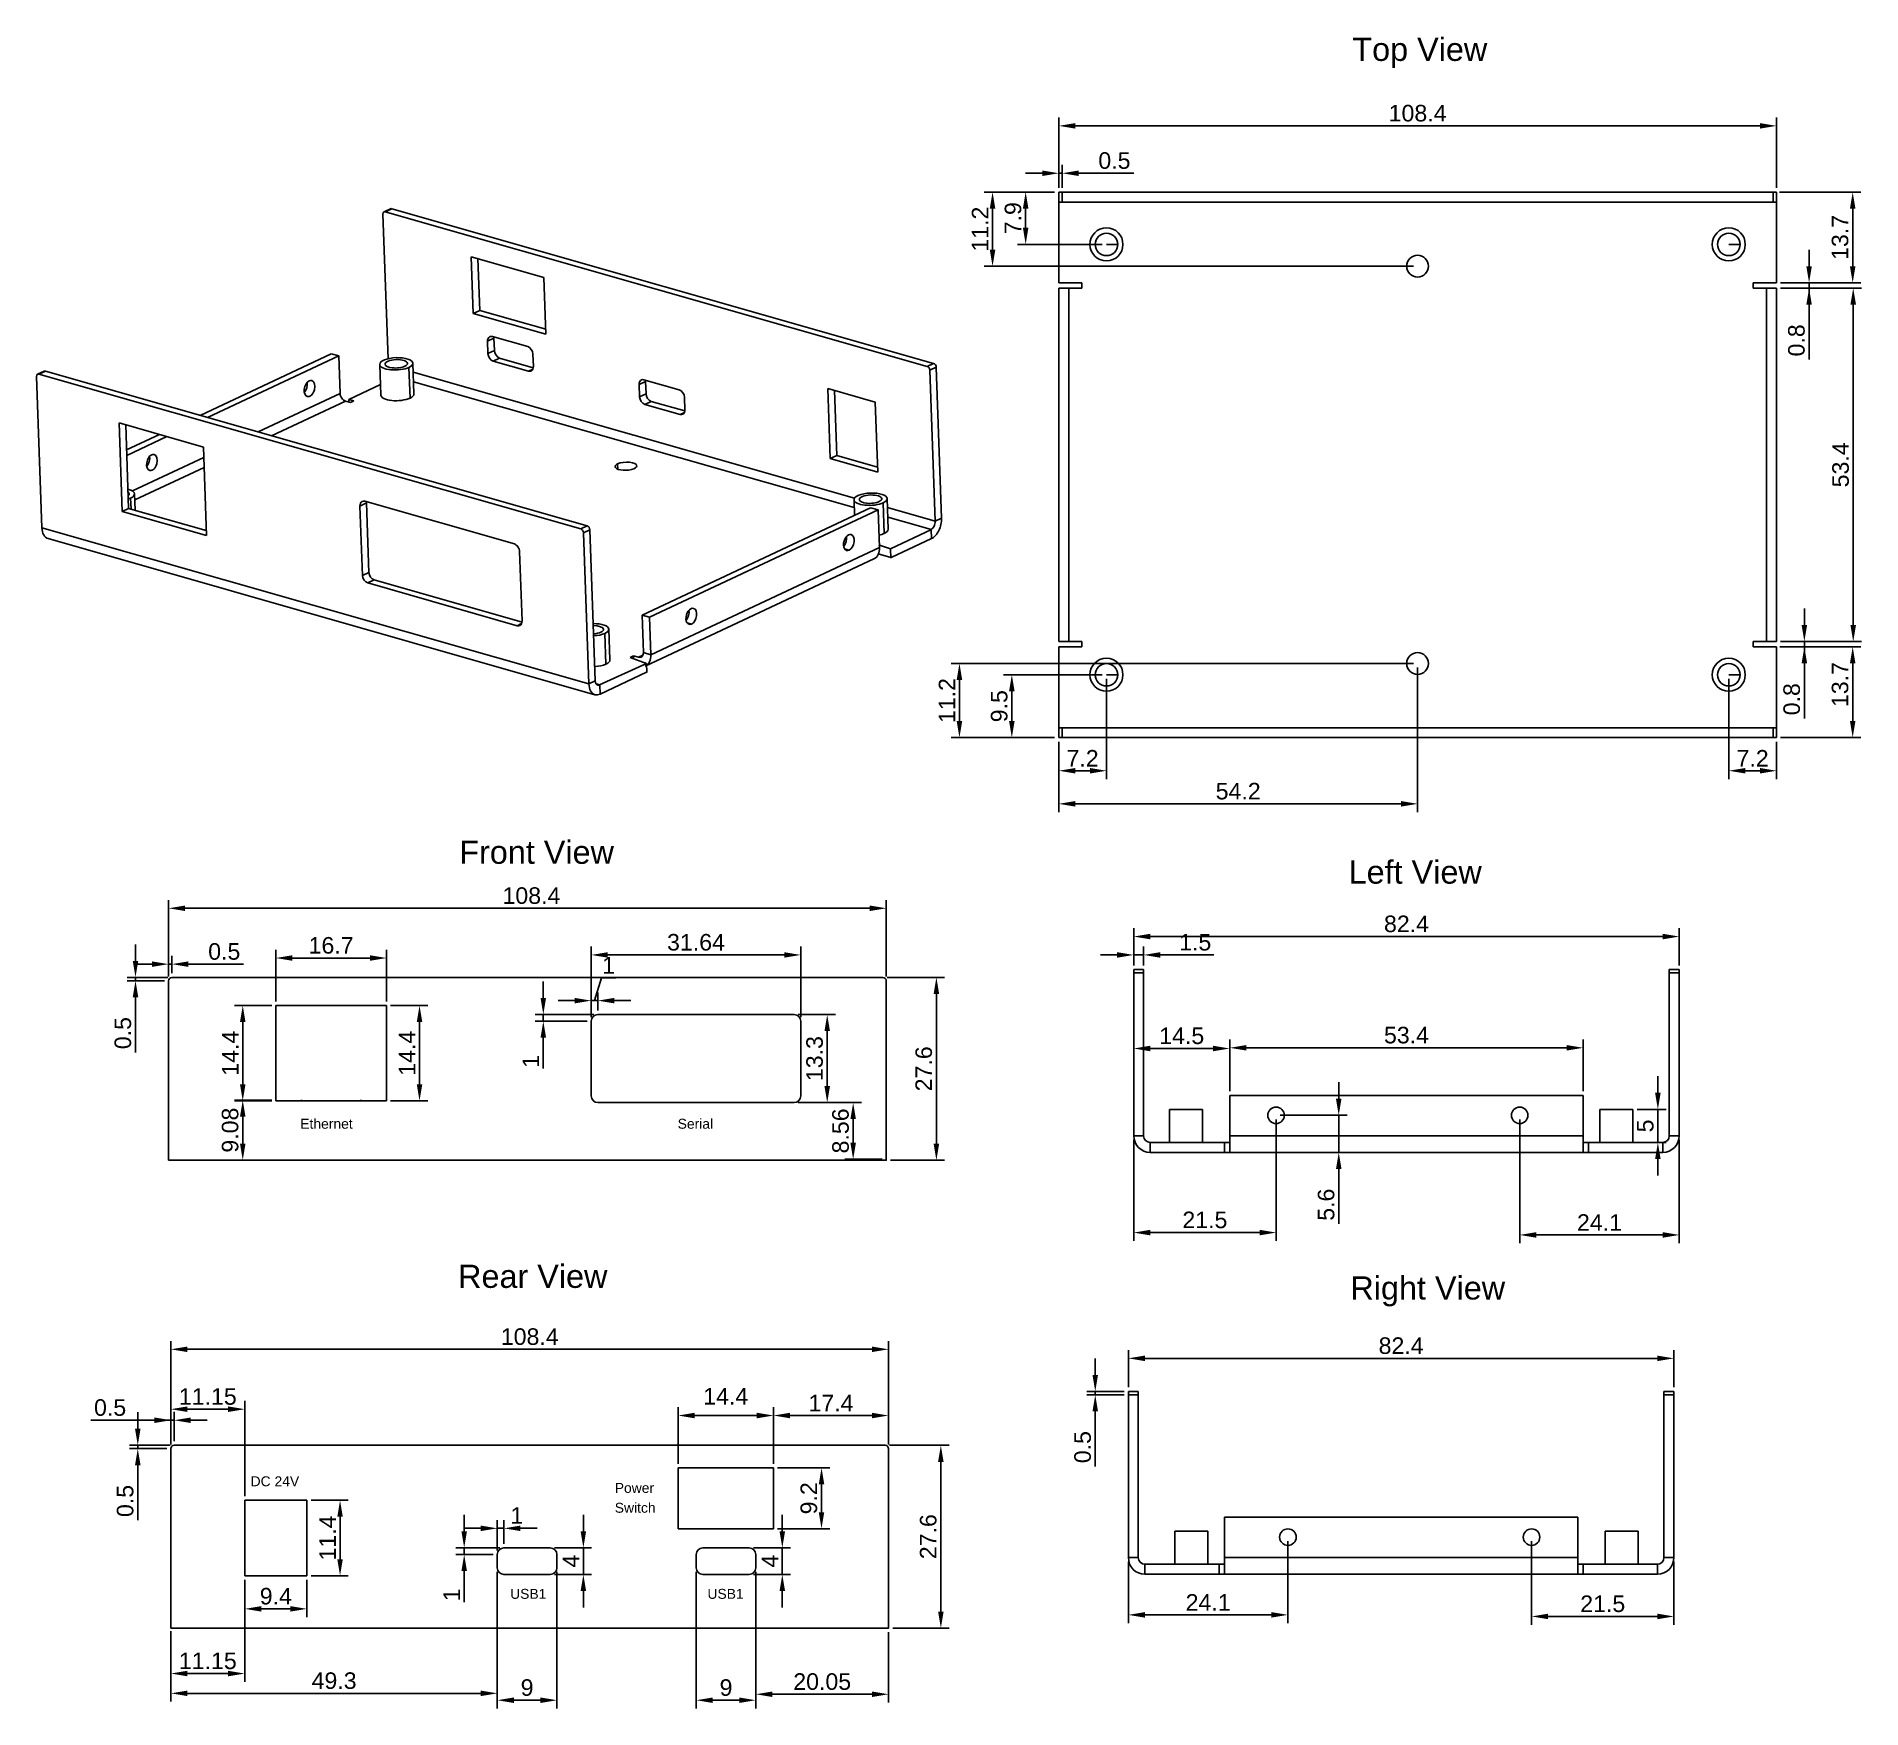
# Model space of a CAD drawing. Extents: x 17 to 293, y 17 to 269.
import ezdxf

# ---------------------------------------------------------------- set-up
doc = ezdxf.new("R2010")
doc.units = 0
doc.header["$MEASUREMENT"] = 0
doc.layers.get('0').update_dxf_attribs({"linetype": 'CONTINUOUS'})
doc.layers.get('DEFPOINTS').update_dxf_attribs({"linetype": 'CONTINUOUS'})
for name, color, linetype in [('DIMENSION', 3, 'CONTINUOUS'), ('VIEW002', 7, 'CONTINUOUS'), ('VIEW003', 7, 'CONTINUOUS'), ('VIEW004', 7, 'CONTINUOUS'), ('VIEW005', 7, 'CONTINUOUS'), ('VIEW006', 7, 'CONTINUOUS'), ('VIEW007', 7, 'CONTINUOUS')]:
    doc.layers.add(name, color=color, linetype=linetype)
doc.styles.get("Standard").update_dxf_attribs({"font": 'arial.ttf'})
doc.dimstyles.get("Standard").update_dxf_attribs({"dimscale": 0, "dimtxt": 2.5, "dimasz": 2.5, "dimexe": 1.25, "dimexo": 0.625, "dimtad": 1, "dimtxsty": 'STANDARD', "dimcen": 2.5, "dimazin": 3, "dimtfac": 1, "dimtmove": 0, "dimatfit": 3})

msp = doc.modelspace()

# ---------------------------------------------------------------- texts
at = {"linetype": 'BYBLOCK'}
for s, p in [('Ethernet', (57, 104.5)), ('Serial', (114, 104.5)), ('DC 24V', (49.5, 50.5)), ('Power', (104.5, 49.5)), ('Switch', (104.5, 46.5)), ('USB1', (88.7, 33.5)), ('USB1', (118.5, 33.5))]:
    msp.add_text(s, height=1.5, dxfattribs=at).set_placement(p)
at = {"linetype": 'BYBLOCK', "char_height": 2.5, "width": 52.61086, "attachment_point": 1}
for s, insert in [('{\\H1.4x;Top View}', (215.906, 269.28)), ('{\\H1.4x;Front View}', (81.015, 148.017)), ('{\\H1.4x;Left View}', (215.348, 145.014)), ('{\\H1.4x;Rear View}', (80.839, 83.961)), ('{\\H1.4x;Right View}', (215.616, 82.203))]:
    msp.add_mtext(s, dxfattribs=dict(at, insert=insert))

# ---------------------------------------------------------------- blocks, each defined once
blk = doc.blocks.new('*D3')
at = {"layer": 'DEFPOINTS', "color": 0}
for p in [(145.511515, 137.794267), (37.112015, 126.848466), (145.511515, 126.848466)]:
    blk.add_point(p, dxfattribs=at)
at = {"layer": 'DIMENSION', "color": 0}
for p, q in [((37.112015, 127.473466), (37.112015, 139.044267)), ((145.511515, 127.473466), (145.511515, 139.044267)), ((39.612015, 137.794267), (143.011515, 137.794267))]:
    blk.add_line(p, q, dxfattribs=at)
for points in [[(39.612015, 138.210933), (39.612015, 137.3776), (37.112015, 137.794267)], [(143.011515, 137.3776), (143.011515, 138.210933), (145.511515, 137.794267)]]:
    blk.add_solid(points, dxfattribs=at)
at = {"layer": 'DIMENSION', "color": 0, "linetype": 'BYBLOCK', "insert": (91.911853, 139.695517), "char_height": 2.5, "attachment_point": 5}
blk.add_mtext('108.4', dxfattribs=at)
blk = doc.blocks.new('*D17')
at = {"layer": 'DEFPOINTS', "color": 0}
for p in [(37.112015, 126.848466), (37.612015, 129.358277), (37.612015, 127.348466)]:
    blk.add_point(p, dxfattribs=at)
at = {"layer": 'DIMENSION', "color": 0}
for p, q in [((37.112015, 127.473466), (37.112015, 130.608277)), ((37.612015, 127.973466), (37.612015, 130.608277)), ((34.612015, 129.358277), (32.112015, 129.358277)), ((37.112015, 129.358277), (37.612015, 129.358277)), ((40.112015, 129.358277), (48.427015, 129.358277))]:
    blk.add_line(p, q, dxfattribs=at)
for points in [[(34.612015, 128.94161), (34.612015, 129.774944), (37.112015, 129.358277)], [(40.112015, 129.774944), (40.112015, 128.94161), (37.612015, 129.358277)]]:
    blk.add_solid(points, dxfattribs=at)
at = {"layer": 'DIMENSION', "color": 0, "linetype": 'BYBLOCK', "insert": (45.519515, 131.259527), "char_height": 2.5, "attachment_point": 5}
blk.add_mtext('0.5', dxfattribs=at)
blk = doc.blocks.new('*D27')
at = {"layer": 'DEFPOINTS', "color": 0}
for p in [(101.952015, 123.847379), (101.952015, 121.748566), (100.952015, 120.748566)]:
    blk.add_point(p, dxfattribs=at)
at = {"layer": 'DIMENSION', "color": 0}
for p, q in [((102.484766, 127.289879), (101.452015, 123.847379)), ((104.654766, 127.289879), (102.484766, 127.289879)), ((100.952015, 121.373566), (100.952015, 125.097379)), ((101.952015, 122.373566), (101.952015, 125.097379)), ((98.452015, 123.847379), (95.952015, 123.847379)), ((100.952015, 123.847379), (101.952015, 123.847379)), ((104.452015, 123.847379), (106.952015, 123.847379))]:
    blk.add_line(p, q, dxfattribs=at)
for points in [[(98.452015, 123.430712), (98.452015, 124.264045), (100.952015, 123.847379)], [(104.452015, 124.264045), (104.452015, 123.430712), (101.952015, 123.847379)]]:
    blk.add_solid(points, dxfattribs=at)
at = {"layer": 'DIMENSION', "color": 0, "linetype": 'BYBLOCK', "insert": (103.569766, 129.169879), "char_height": 2.5, "attachment_point": 5}
blk.add_mtext('1', dxfattribs=at)
blk = doc.blocks.new('*D37')
at = {"layer": 'DEFPOINTS', "color": 0}
for p in [(48.608815, 36.984015), (58.008815, 36.984015), (58.008815, 31.984015)]:
    blk.add_point(p, dxfattribs=at)
at = {"layer": 'DIMENSION', "color": 0}
for p, q in [((48.608815, 36.359015), (48.608815, 30.734015)), ((58.008815, 36.359015), (58.008815, 30.734015)), ((51.108815, 31.984015), (55.508815, 31.984015))]:
    blk.add_line(p, q, dxfattribs=at)
for points in [[(51.108815, 32.400681), (51.108815, 31.567348), (48.608815, 31.984015)], [(55.508815, 31.567348), (55.508815, 32.400681), (58.008815, 31.984015)]]:
    blk.add_solid(points, dxfattribs=at)
at = {"layer": 'DIMENSION', "color": 0, "linetype": 'BYBLOCK', "insert": (53.308815, 33.885265), "char_height": 2.5, "attachment_point": 5}
blk.add_mtext('9.4', dxfattribs=at)
blk = doc.blocks.new('*D46')
at = {"layer": 'DEFPOINTS', "color": 0}
for p in [(128.458515, 61.184015), (114.058515, 53.284015), (128.458515, 53.284015)]:
    blk.add_point(p, dxfattribs=at)
at = {"layer": 'DIMENSION', "color": 0}
for p, q in [((114.058515, 53.909015), (114.058515, 62.434015)), ((116.558515, 61.184015), (125.958515, 61.184015)), ((128.458515, 53.909015), (128.458515, 62.434015))]:
    blk.add_line(p, q, dxfattribs=at)
for points in [[(116.558515, 61.600681), (116.558515, 60.767348), (114.058515, 61.184015)], [(125.958515, 60.767348), (125.958515, 61.600681), (128.458515, 61.184015)]]:
    blk.add_solid(points, dxfattribs=at)
at = {"layer": 'DIMENSION', "color": 0, "linetype": 'BYBLOCK', "insert": (121.258515, 64.09887), "char_height": 2.5, "attachment_point": 5}
blk.add_mtext('14.4', dxfattribs=at)
blk = doc.blocks.new('*D49')
at = {"layer": 'DEFPOINTS', "color": 0}
for p in [(279.963121, 255.970339), (171.563121, 245.970339), (279.963121, 245.970339)]:
    blk.add_point(p, dxfattribs=at)
at = {"layer": 'DIMENSION', "color": 0}
for p, q in [((171.563121, 246.595339), (171.563121, 257.220339)), ((279.963121, 246.595339), (279.963121, 257.220339)), ((174.063121, 255.970339), (277.463121, 255.970339))]:
    blk.add_line(p, q, dxfattribs=at)
for points in [[(174.063121, 256.387006), (174.063121, 255.553672), (171.563121, 255.970339)], [(277.463121, 255.553672), (277.463121, 256.387006), (279.963121, 255.970339)]]:
    blk.add_solid(points, dxfattribs=at)
at = {"layer": 'DIMENSION', "color": 0, "linetype": 'BYBLOCK', "insert": (225.763121, 257.871589), "char_height": 2.5, "attachment_point": 5}
blk.add_mtext('108.4', dxfattribs=at)
blk = doc.blocks.new('*D52')
at = {"layer": 'DEFPOINTS', "color": 0}
for p in [(172.063121, 248.813878), (171.563121, 245.970339), (172.063121, 245.970339)]:
    blk.add_point(p, dxfattribs=at)
at = {"layer": 'DIMENSION', "color": 0}
for p, q in [((169.063121, 248.813878), (166.563121, 248.813878)), ((171.563121, 246.595339), (171.563121, 250.063878)), ((171.563121, 248.813878), (172.063121, 248.813878)), ((172.063121, 246.595339), (172.063121, 250.063878)), ((174.563121, 248.813878), (182.878121, 248.813878))]:
    blk.add_line(p, q, dxfattribs=at)
for points in [[(169.063121, 248.397211), (169.063121, 249.230544), (171.563121, 248.813878)], [(174.563121, 249.230544), (174.563121, 248.397211), (172.063121, 248.813878)]]:
    blk.add_solid(points, dxfattribs=at)
at = {"layer": 'DIMENSION', "color": 0, "linetype": 'BYBLOCK', "insert": (179.970621, 250.715128), "char_height": 2.5, "attachment_point": 5}
blk.add_mtext('0.5', dxfattribs=at)
blk = doc.blocks.new('*D55')
at = {"layer": 'DEFPOINTS', "color": 0}
for p in [(264.475886, 69.818238), (182.075886, 64.818238), (264.475886, 64.818238)]:
    blk.add_point(p, dxfattribs=at)
at = {"layer": 'DIMENSION', "color": 0}
for p, q in [((182.075886, 65.443238), (182.075886, 71.068238)), ((184.575886, 69.818238), (261.975886, 69.818238)), ((264.475886, 65.443238), (264.475886, 71.068238))]:
    blk.add_line(p, q, dxfattribs=at)
for points in [[(184.575886, 70.234905), (184.575886, 69.401572), (182.075886, 69.818238)], [(261.975886, 69.401572), (261.975886, 70.234905), (264.475886, 69.818238)]]:
    blk.add_solid(points, dxfattribs=at)
at = {"layer": 'DIMENSION', "color": 0, "linetype": 'BYBLOCK', "insert": (223.275886, 71.719488), "char_height": 2.5, "attachment_point": 5}
blk.add_mtext('82.4', dxfattribs=at)
blk = doc.blocks.new('*D89')
at = {"layer": 'DEFPOINTS', "color": 0}
for p in [(206.175886, 42.818238), (182.075886, 39.718238), (206.175886, 31.075119)]:
    blk.add_point(p, dxfattribs=at)
at = {"layer": 'DIMENSION', "color": 0}
for p, q in [((206.175886, 42.193238), (206.175886, 29.825119)), ((182.075886, 39.093238), (182.075886, 29.825119)), ((184.575886, 31.075119), (203.675886, 31.075119))]:
    blk.add_line(p, q, dxfattribs=at)
for points in [[(184.575886, 31.491786), (184.575886, 30.658452), (182.075886, 31.075119)], [(203.675886, 30.658452), (203.675886, 31.491786), (206.175886, 31.075119)]]:
    blk.add_solid(points, dxfattribs=at)
at = {"layer": 'DIMENSION', "color": 0, "linetype": 'BYBLOCK', "insert": (194.125886, 32.955119), "char_height": 2.5, "attachment_point": 5}
blk.add_mtext('24.1', dxfattribs=at)
blk = doc.blocks.new('*D94')
at = {"layer": 'DEFPOINTS', "color": 0}
for p in [(242.975886, 42.818238), (264.475886, 39.718238), (264.475886, 30.837024)]:
    blk.add_point(p, dxfattribs=at)
at = {"layer": 'DIMENSION', "color": 0}
for p, q in [((242.975886, 42.193238), (242.975886, 29.587024)), ((264.475886, 39.093238), (264.475886, 29.587024)), ((245.475886, 30.837024), (261.975886, 30.837024))]:
    blk.add_line(p, q, dxfattribs=at)
for points in [[(245.475886, 31.25369), (245.475886, 30.420357), (242.975886, 30.837024)], [(261.975886, 30.420357), (261.975886, 31.25369), (264.475886, 30.837024)]]:
    blk.add_solid(points, dxfattribs=at)
at = {"layer": 'DIMENSION', "color": 0, "linetype": 'BYBLOCK', "insert": (253.725886, 32.738274), "char_height": 2.5, "attachment_point": 5}
blk.add_mtext('21.5', dxfattribs=at)
blk = doc.blocks.new('*D102')
at = {"layer": 'DEFPOINTS', "color": 0}
for p in [(265.284514, 133.525672), (182.884514, 128.525672), (265.284514, 128.525672)]:
    blk.add_point(p, dxfattribs=at)
at = {"layer": 'DIMENSION', "color": 0}
for p, q in [((182.884514, 129.150672), (182.884514, 134.775672)), ((185.384514, 133.525672), (262.784514, 133.525672)), ((265.284514, 129.150672), (265.284514, 134.775672))]:
    blk.add_line(p, q, dxfattribs=at)
for points in [[(185.384514, 133.942338), (185.384514, 133.109005), (182.884514, 133.525672)], [(262.784514, 133.109005), (262.784514, 133.942338), (265.284514, 133.525672)]]:
    blk.add_solid(points, dxfattribs=at)
at = {"layer": 'DIMENSION', "color": 0, "linetype": 'BYBLOCK', "insert": (224.084514, 135.426922), "char_height": 2.5, "attachment_point": 5}
blk.add_mtext('82.4', dxfattribs=at)
blk = doc.blocks.new('*D105')
at = {"layer": 'DEFPOINTS', "color": 0}
for p in [(204.384514, 106.525672), (182.884514, 103.425672), (204.384514, 88.813214)]:
    blk.add_point(p, dxfattribs=at)
at = {"layer": 'DIMENSION', "color": 0}
for p, q in [((204.384514, 105.900672), (204.384514, 87.563214)), ((182.884514, 102.800672), (182.884514, 87.563214)), ((185.384514, 88.813214), (201.884514, 88.813214))]:
    blk.add_line(p, q, dxfattribs=at)
for points in [[(185.384514, 89.229881), (185.384514, 88.396547), (182.884514, 88.813214)], [(201.884514, 88.396547), (201.884514, 89.229881), (204.384514, 88.813214)]]:
    blk.add_solid(points, dxfattribs=at)
at = {"layer": 'DIMENSION', "color": 0, "linetype": 'BYBLOCK', "insert": (193.634514, 90.714464), "char_height": 2.5, "attachment_point": 5}
blk.add_mtext('21.5', dxfattribs=at)
blk = doc.blocks.new('*D108')
at = {"layer": 'DEFPOINTS', "color": 0}
for p in [(241.184514, 106.525672), (265.284514, 103.425672), (265.284514, 88.456071)]:
    blk.add_point(p, dxfattribs=at)
at = {"layer": 'DIMENSION', "color": 0}
for p, q in [((241.184514, 105.900672), (241.184514, 87.206071)), ((265.284514, 102.800672), (265.284514, 87.206071)), ((243.684514, 88.456071), (262.784514, 88.456071))]:
    blk.add_line(p, q, dxfattribs=at)
for points in [[(243.684514, 88.872738), (243.684514, 88.039405), (241.184514, 88.456071)], [(262.784514, 88.039405), (262.784514, 88.872738), (265.284514, 88.456071)]]:
    blk.add_solid(points, dxfattribs=at)
at = {"layer": 'DIMENSION', "color": 0, "linetype": 'BYBLOCK', "insert": (253.234514, 90.336071), "char_height": 2.5, "attachment_point": 5}
blk.add_mtext('24.1', dxfattribs=at)
blk = doc.blocks.new('*D120')
at = {"layer": 'DEFPOINTS', "color": 0}
for p in [(32.112015, 126.848466), (37.112015, 126.848466), (37.612015, 127.348466)]:
    blk.add_point(p, dxfattribs=at)
at = {"layer": 'DIMENSION', "color": 0}
for p, q in [((32.112015, 129.848466), (32.112015, 132.348466)), ((36.987015, 127.348466), (30.862015, 127.348466)), ((36.487015, 126.848466), (30.862015, 126.848466)), ((32.112015, 127.348466), (32.112015, 126.848466)), ((32.112015, 124.348466), (32.112015, 116.033466))]:
    blk.add_line(p, q, dxfattribs=at)
for points in [[(31.695349, 129.848466), (32.528682, 129.848466), (32.112015, 127.348466)], [(32.528682, 124.348466), (31.695349, 124.348466), (32.112015, 126.848466)]]:
    blk.add_solid(points, dxfattribs=at)
at = {"layer": 'DIMENSION', "color": 0, "linetype": 'BYBLOCK', "insert": (30.210765, 118.940966), "char_height": 2.5, "attachment_point": 5, "rotation": 90}
blk.add_mtext('0.5', dxfattribs=at)
blk = doc.blocks.new('*D124')
at = {"layer": 'DEFPOINTS', "color": 0}
for p in [(37.958815, 60.472838), (37.458815, 56.184015), (37.958815, 56.684015)]:
    blk.add_point(p, dxfattribs=at)
at = {"layer": 'DIMENSION', "color": 0}
for p, q in [((37.458815, 56.809015), (37.458815, 61.722838)), ((37.958815, 57.309015), (37.958815, 61.722838)), ((37.458815, 60.472838), (25.369859, 60.472838)), ((34.958815, 60.472838), (32.458815, 60.472838)), ((37.458815, 60.472838), (37.958815, 60.472838)), ((40.458815, 60.472838), (42.958815, 60.472838))]:
    blk.add_line(p, q, dxfattribs=at)
for points in [[(34.958815, 60.056171), (34.958815, 60.889505), (37.458815, 60.472838)], [(40.458815, 60.889505), (40.458815, 60.056171), (37.958815, 60.472838)]]:
    blk.add_solid(points, dxfattribs=at)
at = {"layer": 'DIMENSION', "color": 0, "linetype": 'BYBLOCK', "insert": (28.277359, 62.374088), "char_height": 2.5, "attachment_point": 5}
blk.add_mtext('0.5', dxfattribs=at)
blk = doc.blocks.new('*D125')
at = {"layer": 'DEFPOINTS', "color": 0}
for p in [(32.458815, 56.184015), (37.458815, 56.184015), (37.958815, 56.684015)]:
    blk.add_point(p, dxfattribs=at)
at = {"layer": 'DIMENSION', "color": 0}
for p, q in [((32.458815, 59.184015), (32.458815, 61.684015)), ((37.333815, 56.684015), (31.208815, 56.684015)), ((36.833815, 56.184015), (31.208815, 56.184015)), ((32.458815, 56.684015), (32.458815, 56.184015)), ((32.458815, 53.684015), (32.458815, 45.369015))]:
    blk.add_line(p, q, dxfattribs=at)
for points in [[(32.042149, 59.184015), (32.875482, 59.184015), (32.458815, 56.684015)], [(32.875482, 53.684015), (32.042149, 53.684015), (32.458815, 56.184015)]]:
    blk.add_solid(points, dxfattribs=at)
at = {"layer": 'DIMENSION', "color": 0, "linetype": 'BYBLOCK', "insert": (30.557565, 48.276515), "char_height": 2.5, "attachment_point": 5, "rotation": 90}
blk.add_mtext('0.5', dxfattribs=at)
blk = doc.blocks.new('*D126')
at = {"layer": 'DEFPOINTS', "color": 0}
for p in [(81.758815, 40.184015), (86.758815, 40.184015), (87.758815, 41.184015)]:
    blk.add_point(p, dxfattribs=at)
at = {"layer": 'DIMENSION', "color": 0}
for p, q in [((81.758815, 43.684015), (81.758815, 46.184015)), ((87.133815, 41.184015), (80.508815, 41.184015)), ((86.133815, 40.184015), (80.508815, 40.184015)), ((81.758815, 41.184015), (81.758815, 40.184015)), ((81.758815, 37.684015), (81.758815, 33.014015))]:
    blk.add_line(p, q, dxfattribs=at)
for points in [[(81.342149, 43.684015), (82.175482, 43.684015), (81.758815, 41.184015)], [(82.175482, 37.684015), (81.342149, 37.684015), (81.758815, 40.184015)]]:
    blk.add_solid(points, dxfattribs=at)
at = {"layer": 'DIMENSION', "color": 0, "linetype": 'BYBLOCK', "insert": (79.878815, 34.099015), "char_height": 2.5, "attachment_point": 5, "rotation": 90}
blk.add_mtext('1', dxfattribs=at)
blk = doc.blocks.new('*D127')
at = {"layer": 'DEFPOINTS', "color": 0}
for p in [(58.008815, 48.384015), (58.008815, 36.984015), (63.008815, 36.984015)]:
    blk.add_point(p, dxfattribs=at)
at = {"layer": 'DIMENSION', "color": 0}
for p, q in [((58.633815, 48.384015), (64.258815, 48.384015)), ((63.008815, 45.884015), (63.008815, 39.484015)), ((58.633815, 36.984015), (64.258815, 36.984015))]:
    blk.add_line(p, q, dxfattribs=at)
for points in [[(63.425482, 45.884015), (62.592149, 45.884015), (63.008815, 48.384015)], [(62.592149, 39.484015), (63.425482, 39.484015), (63.008815, 36.984015)]]:
    blk.add_solid(points, dxfattribs=at)
at = {"layer": 'DIMENSION', "color": 0, "linetype": 'BYBLOCK', "insert": (61.128815, 42.684015), "char_height": 2.5, "attachment_point": 5, "rotation": 90}
blk.add_mtext('11.4', dxfattribs=at)
blk = doc.blocks.new('*D128')
at = {"layer": 'DEFPOINTS', "color": 0}
for p in [(145.358515, 56.684015), (145.858515, 29.084015), (153.755019, 29.084015)]:
    blk.add_point(p, dxfattribs=at)
at = {"layer": 'DIMENSION', "color": 0}
for p, q in [((145.983515, 56.684015), (155.005019, 56.684015)), ((153.755019, 54.184015), (153.755019, 31.584015)), ((146.483515, 29.084015), (155.005019, 29.084015))]:
    blk.add_line(p, q, dxfattribs=at)
for points in [[(154.171686, 54.184015), (153.338353, 54.184015), (153.755019, 56.684015)], [(153.338353, 31.584015), (154.171686, 31.584015), (153.755019, 29.084015)]]:
    blk.add_solid(points, dxfattribs=at)
at = {"layer": 'DIMENSION', "color": 0, "linetype": 'BYBLOCK', "insert": (151.853769, 42.884015), "char_height": 2.5, "attachment_point": 5, "rotation": 90}
blk.add_mtext('27.6', dxfattribs=at)
blk = doc.blocks.new('*D129')
at = {"layer": 'DEFPOINTS', "color": 0}
for p in [(145.011515, 127.348466), (145.511515, 99.748566), (153.080416, 99.748566)]:
    blk.add_point(p, dxfattribs=at)
at = {"layer": 'DIMENSION', "color": 0}
for p, q in [((145.636515, 127.348466), (154.330416, 127.348466)), ((153.080416, 124.848466), (153.080416, 102.248566)), ((146.136515, 99.748566), (154.330416, 99.748566))]:
    blk.add_line(p, q, dxfattribs=at)
for points in [[(153.497083, 124.848466), (152.66375, 124.848466), (153.080416, 127.348466)], [(152.66375, 102.248566), (153.497083, 102.248566), (153.080416, 99.748566)]]:
    blk.add_solid(points, dxfattribs=at)
at = {"layer": 'DIMENSION', "color": 0, "linetype": 'BYBLOCK', "insert": (151.179166, 113.548516), "char_height": 2.5, "attachment_point": 5, "rotation": 90}
blk.add_mtext('27.6', dxfattribs=at)
blk = doc.blocks.new('*D130')
at = {"layer": 'DEFPOINTS', "color": 0}
for p in [(70.012015, 123.098566), (70.012015, 108.698566), (75.012015, 108.698566)]:
    blk.add_point(p, dxfattribs=at)
at = {"layer": 'DIMENSION', "color": 0}
for p, q in [((70.637015, 123.098566), (76.262015, 123.098566)), ((75.012015, 120.598566), (75.012015, 111.198566)), ((70.637015, 108.698566), (76.262015, 108.698566))]:
    blk.add_line(p, q, dxfattribs=at)
for points in [[(75.428682, 120.598566), (74.595349, 120.598566), (75.012015, 123.098566)], [(74.595349, 111.198566), (75.428682, 111.198566), (75.012015, 108.698566)]]:
    blk.add_solid(points, dxfattribs=at)
at = {"layer": 'DIMENSION', "color": 0, "linetype": 'BYBLOCK', "insert": (73.132015, 115.898566), "char_height": 2.5, "attachment_point": 5, "rotation": 90}
blk.add_mtext('14.4', dxfattribs=at)
blk = doc.blocks.new('*D131')
at = {"layer": 'DEFPOINTS', "color": 0}
for p in [(131.591515, 121.748566), (131.591515, 108.448566), (136.591515, 108.448566)]:
    blk.add_point(p, dxfattribs=at)
at = {"layer": 'DIMENSION', "color": 0}
for p, q in [((132.216515, 121.748566), (137.841515, 121.748566)), ((136.591515, 119.248566), (136.591515, 110.948566)), ((132.216515, 108.448566), (137.841515, 108.448566))]:
    blk.add_line(p, q, dxfattribs=at)
for points in [[(137.008182, 119.248566), (136.174849, 119.248566), (136.591515, 121.748566)], [(136.174849, 110.948566), (137.008182, 110.948566), (136.591515, 108.448566)]]:
    blk.add_solid(points, dxfattribs=at)
at = {"layer": 'DIMENSION', "color": 0, "linetype": 'BYBLOCK', "insert": (134.690265, 115.098566), "char_height": 2.5, "attachment_point": 5, "rotation": 90}
blk.add_mtext('13.3', dxfattribs=at)
blk = doc.blocks.new('*D132')
at = {"layer": 'DEFPOINTS', "color": 0}
for p in [(101.952015, 121.748566), (93.706519, 120.748566), (100.952015, 120.748566)]:
    blk.add_point(p, dxfattribs=at)
at = {"layer": 'DIMENSION', "color": 0}
for p, q in [((93.706519, 124.248566), (93.706519, 126.748566)), ((101.327015, 121.748566), (92.456519, 121.748566)), ((93.706519, 121.748566), (93.706519, 120.748566)), ((100.327015, 120.748566), (92.456519, 120.748566)), ((93.706519, 118.248566), (93.706519, 113.578566))]:
    blk.add_line(p, q, dxfattribs=at)
for points in [[(93.289852, 124.248566), (94.123185, 124.248566), (93.706519, 121.748566)], [(94.123185, 118.248566), (93.289852, 118.248566), (93.706519, 120.748566)]]:
    blk.add_solid(points, dxfattribs=at)
at = {"layer": 'DIMENSION', "color": 0, "linetype": 'BYBLOCK', "insert": (91.826519, 114.663566), "char_height": 2.5, "attachment_point": 5, "rotation": 90}
blk.add_mtext('1', dxfattribs=at)
blk = doc.blocks.new('*D133')
at = {"layer": 'DEFPOINTS', "color": 0}
for p in [(48.312015, 108.823566), (53.312015, 108.823566), (37.112015, 99.748566)]:
    blk.add_point(p, dxfattribs=at)
at = {"layer": 'DIMENSION', "color": 0}
for p, q in [((52.687015, 108.823566), (47.062015, 108.823566)), ((48.312015, 102.248566), (48.312015, 106.323566)), ((37.737015, 99.748566), (49.562015, 99.748566))]:
    blk.add_line(p, q, dxfattribs=at)
for points in [[(48.728682, 106.323566), (47.895349, 106.323566), (48.312015, 108.823566)], [(47.895349, 102.248566), (48.728682, 102.248566), (48.312015, 99.748566)]]:
    blk.add_solid(points, dxfattribs=at)
at = {"layer": 'DIMENSION', "color": 0, "linetype": 'BYBLOCK', "insert": (46.410765, 104.286066), "char_height": 2.5, "attachment_point": 5, "rotation": 90}
blk.add_mtext('9.08', dxfattribs=at)
blk = doc.blocks.new('*D135')
at = {"layer": 'DEFPOINTS', "color": 0}
for p in [(131.591515, 108.448566), (140.511515, 99.888866), (145.511515, 99.888866)]:
    blk.add_point(p, dxfattribs=at)
at = {"layer": 'DIMENSION', "color": 0}
for p, q in [((132.216515, 108.448566), (141.761515, 108.448566)), ((140.511515, 105.948566), (140.511515, 102.388866)), ((144.886515, 99.888866), (139.261515, 99.888866))]:
    blk.add_line(p, q, dxfattribs=at)
for points in [[(140.928182, 105.948566), (140.094849, 105.948566), (140.511515, 108.448566)], [(140.094849, 102.388866), (140.928182, 102.388866), (140.511515, 99.888866)]]:
    blk.add_solid(points, dxfattribs=at)
at = {"layer": 'DIMENSION', "color": 0, "linetype": 'BYBLOCK', "insert": (138.610265, 104.168716), "char_height": 2.5, "attachment_point": 5, "rotation": 90}
blk.add_mtext('8.56', dxfattribs=at)
blk = doc.blocks.new('*D136')
at = {"layer": 'DEFPOINTS', "color": 0}
for p in [(53.312015, 123.098566), (48.312015, 108.698566), (53.312015, 108.698566)]:
    blk.add_point(p, dxfattribs=at)
at = {"layer": 'DIMENSION', "color": 0}
for p, q in [((52.687015, 123.098566), (47.062015, 123.098566)), ((48.312015, 120.598566), (48.312015, 111.198566)), ((52.687015, 108.698566), (47.062015, 108.698566))]:
    blk.add_line(p, q, dxfattribs=at)
for points in [[(48.728682, 120.598566), (47.895349, 120.598566), (48.312015, 123.098566)], [(47.895349, 111.198566), (48.728682, 111.198566), (48.312015, 108.698566)]]:
    blk.add_solid(points, dxfattribs=at)
at = {"layer": 'DIMENSION', "color": 0, "linetype": 'BYBLOCK', "insert": (46.432015, 115.898566), "char_height": 2.5, "attachment_point": 5, "rotation": 90}
blk.add_mtext('14.4', dxfattribs=at)
blk = doc.blocks.new('*D138')
at = {"layer": 'DEFPOINTS', "color": 0}
for p in [(258.284514, 107.425672), (262.053079, 107.425672), (258.284514, 102.425672)]:
    blk.add_point(p, dxfattribs=at)
at = {"layer": 'DIMENSION', "color": 0}
for p, q in [((262.053079, 109.925672), (262.053079, 112.425672)), ((258.909514, 107.425672), (263.303079, 107.425672)), ((262.053079, 102.425672), (262.053079, 107.425672)), ((258.909514, 102.425672), (263.303079, 102.425672)), ((262.053079, 99.925672), (262.053079, 97.425672))]:
    blk.add_line(p, q, dxfattribs=at)
for points in [[(261.636413, 109.925672), (262.469746, 109.925672), (262.053079, 107.425672)], [(262.469746, 99.925672), (261.636413, 99.925672), (262.053079, 102.425672)]]:
    blk.add_solid(points, dxfattribs=at)
at = {"layer": 'DIMENSION', "color": 0, "linetype": 'BYBLOCK', "insert": (260.156829, 104.925672), "char_height": 2.5, "attachment_point": 5, "rotation": 90}
blk.add_mtext('5', dxfattribs=at)
blk = doc.blocks.new('*D142')
at = {"layer": 'DEFPOINTS', "color": 0}
for p in [(250.784514, 116.722838), (197.384514, 109.525672), (250.784514, 109.525672)]:
    blk.add_point(p, dxfattribs=at)
at = {"layer": 'DIMENSION', "color": 0}
for p, q in [((197.384514, 110.150672), (197.384514, 117.972838)), ((199.884514, 116.722838), (248.284514, 116.722838)), ((250.784514, 110.150672), (250.784514, 117.972838))]:
    blk.add_line(p, q, dxfattribs=at)
for points in [[(199.884514, 117.139505), (199.884514, 116.306171), (197.384514, 116.722838)], [(248.284514, 116.306171), (248.284514, 117.139505), (250.784514, 116.722838)]]:
    blk.add_solid(points, dxfattribs=at)
at = {"layer": 'DIMENSION', "color": 0, "linetype": 'BYBLOCK', "insert": (224.084514, 118.624088), "char_height": 2.5, "attachment_point": 5}
blk.add_mtext('53.4', dxfattribs=at)
blk = doc.blocks.new('*D143')
at = {"layer": 'DEFPOINTS', "color": 0}
for p in [(177.075886, 64.318238), (182.075886, 64.818238), (182.075886, 64.318238)]:
    blk.add_point(p, dxfattribs=at)
at = {"layer": 'DIMENSION', "color": 0}
for p, q in [((177.075886, 67.318238), (177.075886, 69.818238)), ((181.450886, 64.818238), (175.825886, 64.818238)), ((181.450886, 64.318238), (175.825886, 64.318238)), ((177.075886, 64.818238), (177.075886, 64.318238)), ((177.075886, 61.818238), (177.075886, 53.503238))]:
    blk.add_line(p, q, dxfattribs=at)
for points in [[(176.659219, 67.318238), (177.492552, 67.318238), (177.075886, 64.818238)], [(177.492552, 61.818238), (176.659219, 61.818238), (177.075886, 64.318238)]]:
    blk.add_solid(points, dxfattribs=at)
at = {"layer": 'DIMENSION', "color": 0, "linetype": 'BYBLOCK', "insert": (175.174636, 56.410738), "char_height": 2.5, "attachment_point": 5, "rotation": 90}
blk.add_mtext('0.5', dxfattribs=at)
blk = doc.blocks.new('*D147')
at = {"layer": 'DEFPOINTS', "color": 0}
for p in [(184.384514, 130.750616), (182.884514, 128.525672), (184.384514, 128.525672)]:
    blk.add_point(p, dxfattribs=at)
at = {"layer": 'DIMENSION', "color": 0}
for p, q in [((180.384514, 130.750616), (177.884514, 130.750616)), ((182.884514, 129.150672), (182.884514, 132.000616)), ((182.884514, 130.750616), (184.384514, 130.750616)), ((184.384514, 129.150672), (184.384514, 132.000616)), ((186.884514, 130.750616), (194.964514, 130.750616))]:
    blk.add_line(p, q, dxfattribs=at)
for points in [[(180.384514, 130.333949), (180.384514, 131.167282), (182.884514, 130.750616)], [(186.884514, 131.167282), (186.884514, 130.333949), (184.384514, 130.750616)]]:
    blk.add_solid(points, dxfattribs=at)
at = {"layer": 'DIMENSION', "color": 0, "linetype": 'BYBLOCK', "insert": (192.174514, 132.651866), "char_height": 2.5, "attachment_point": 5}
blk.add_mtext('1.5', dxfattribs=at)
blk = doc.blocks.new('*D148')
at = {"layer": 'DEFPOINTS', "color": 0}
for p in [(128.458515, 53.284015), (128.458515, 44.084015), (135.727756, 44.084015)]:
    blk.add_point(p, dxfattribs=at)
at = {"layer": 'DIMENSION', "color": 0}
for p, q in [((129.083515, 53.284015), (136.977756, 53.284015)), ((135.727756, 50.784015), (135.727756, 46.584015)), ((129.083515, 44.084015), (136.977756, 44.084015))]:
    blk.add_line(p, q, dxfattribs=at)
for points in [[(136.144423, 50.784015), (135.311089, 50.784015), (135.727756, 53.284015)], [(135.311089, 46.584015), (136.144423, 46.584015), (135.727756, 44.084015)]]:
    blk.add_solid(points, dxfattribs=at)
at = {"layer": 'DIMENSION', "color": 0, "linetype": 'BYBLOCK', "insert": (133.826506, 48.684015), "char_height": 2.5, "attachment_point": 5, "rotation": 90}
blk.add_mtext('9.2', dxfattribs=at)
blk = doc.blocks.new('*D150')
at = {"layer": 'DEFPOINTS', "color": 0}
for p in [(204.384514, 106.525672), (208.852756, 100.925672), (213.852756, 100.925672)]:
    blk.add_point(p, dxfattribs=at)
at = {"layer": 'DIMENSION', "color": 0}
for p, q in [((213.852756, 109.025672), (213.852756, 111.525672)), ((205.009514, 106.525672), (215.102756, 106.525672)), ((213.852756, 106.525672), (213.852756, 100.925672)), ((209.477756, 100.925672), (215.102756, 100.925672)), ((213.852756, 98.425672), (213.852756, 90.128172))]:
    blk.add_line(p, q, dxfattribs=at)
for points in [[(213.436089, 109.025672), (214.269423, 109.025672), (213.852756, 106.525672)], [(214.269423, 98.425672), (213.436089, 98.425672), (213.852756, 100.925672)]]:
    blk.add_solid(points, dxfattribs=at)
at = {"layer": 'DIMENSION', "color": 0, "linetype": 'BYBLOCK', "insert": (211.951506, 93.026922), "char_height": 2.5, "attachment_point": 5, "rotation": 90}
blk.add_mtext('5.6', dxfattribs=at)
blk = doc.blocks.new('*D154')
at = {"layer": 'DEFPOINTS', "color": 0}
for p in [(70.012015, 130.281039), (53.312015, 123.098566), (70.012015, 123.098566)]:
    blk.add_point(p, dxfattribs=at)
at = {"layer": 'DIMENSION', "color": 0}
for p, q in [((53.312015, 123.723566), (53.312015, 131.531039)), ((55.812015, 130.281039), (67.512015, 130.281039)), ((70.012015, 123.723566), (70.012015, 131.531039))]:
    blk.add_line(p, q, dxfattribs=at)
for points in [[(55.812015, 130.697706), (55.812015, 129.864372), (53.312015, 130.281039)], [(67.512015, 129.864372), (67.512015, 130.697706), (70.012015, 130.281039)]]:
    blk.add_solid(points, dxfattribs=at)
at = {"layer": 'DIMENSION', "color": 0, "linetype": 'BYBLOCK', "insert": (61.662015, 132.182289), "char_height": 2.5, "attachment_point": 5}
blk.add_mtext('16.7', dxfattribs=at)
blk = doc.blocks.new('*D157')
at = {"layer": 'DEFPOINTS', "color": 0}
for p in [(132.591515, 130.748566), (100.952015, 120.748566), (132.591515, 120.748566)]:
    blk.add_point(p, dxfattribs=at)
at = {"layer": 'DIMENSION', "color": 0}
for p, q in [((100.952015, 121.373566), (100.952015, 131.998566)), ((103.452015, 130.748566), (130.091515, 130.748566)), ((132.591515, 121.373566), (132.591515, 131.998566))]:
    blk.add_line(p, q, dxfattribs=at)
for points in [[(103.452015, 131.165233), (103.452015, 130.3319), (100.952015, 130.748566)], [(130.091515, 130.3319), (130.091515, 131.165233), (132.591515, 130.748566)]]:
    blk.add_solid(points, dxfattribs=at)
at = {"layer": 'DIMENSION', "color": 0, "linetype": 'BYBLOCK', "insert": (116.771765, 132.649816), "char_height": 2.5, "attachment_point": 5}
blk.add_mtext('31.64', dxfattribs=at)
blk = doc.blocks.new('*D170')
at = {"layer": 'DEFPOINTS', "color": 0}
for p in [(87.758815, 44.145678), (86.758815, 40.184015), (87.758815, 41.184015)]:
    blk.add_point(p, dxfattribs=at)
at = {"layer": 'DIMENSION', "color": 0}
for p, q in [((84.258815, 44.145678), (81.758815, 44.145678)), ((86.758815, 40.809015), (86.758815, 45.395678)), ((86.758815, 44.145678), (87.758815, 44.145678)), ((87.758815, 41.809015), (87.758815, 45.395678)), ((90.258815, 44.145678), (92.758815, 44.145678))]:
    blk.add_line(p, q, dxfattribs=at)
for points in [[(84.258815, 43.729011), (84.258815, 44.562344), (86.758815, 44.145678)], [(90.258815, 44.562344), (90.258815, 43.729011), (87.758815, 44.145678)]]:
    blk.add_solid(points, dxfattribs=at)
at = {"layer": 'DIMENSION', "color": 0, "linetype": 'BYBLOCK', "insert": (89.707095, 46.076332), "char_height": 2.5, "attachment_point": 5}
blk.add_mtext('1', dxfattribs=at)
blk = doc.blocks.new('*D171')
at = {"layer": 'DEFPOINTS', "color": 0}
for p in [(94.758815, 41.184015), (94.758815, 37.184015), (99.758815, 37.184015)]:
    blk.add_point(p, dxfattribs=at)
at = {"layer": 'DIMENSION', "color": 0}
for p, q in [((99.758815, 43.684015), (99.758815, 46.184015)), ((95.383815, 41.184015), (101.008815, 41.184015)), ((99.758815, 41.184015), (99.758815, 37.184015)), ((95.383815, 37.184015), (101.008815, 37.184015)), ((99.758815, 34.684015), (99.758815, 32.184015))]:
    blk.add_line(p, q, dxfattribs=at)
for points in [[(99.342149, 43.684015), (100.175482, 43.684015), (99.758815, 41.184015)], [(100.175482, 34.684015), (99.342149, 34.684015), (99.758815, 37.184015)]]:
    blk.add_solid(points, dxfattribs=at)
at = {"layer": 'DIMENSION', "color": 0, "linetype": 'BYBLOCK', "insert": (97.883815, 39.184015), "char_height": 2.5, "attachment_point": 5, "rotation": 90}
blk.add_mtext('4', dxfattribs=at)
blk = doc.blocks.new('*D174')
at = {"layer": 'DEFPOINTS', "color": 0}
for p in [(124.808515, 41.184015), (124.808515, 37.184015), (129.808515, 37.184015)]:
    blk.add_point(p, dxfattribs=at)
at = {"layer": 'DIMENSION', "color": 0}
for p, q in [((129.808515, 43.684015), (129.808515, 46.184015)), ((125.433515, 41.184015), (131.058515, 41.184015)), ((129.808515, 41.184015), (129.808515, 37.184015)), ((125.433515, 37.184015), (131.058515, 37.184015)), ((129.808515, 34.684015), (129.808515, 32.184015))]:
    blk.add_line(p, q, dxfattribs=at)
for points in [[(129.391849, 43.684015), (130.225182, 43.684015), (129.808515, 41.184015)], [(130.225182, 34.684015), (129.391849, 34.684015), (129.808515, 37.184015)]]:
    blk.add_solid(points, dxfattribs=at)
at = {"layer": 'DIMENSION', "color": 0, "linetype": 'BYBLOCK', "insert": (127.933515, 39.184015), "char_height": 2.5, "attachment_point": 5, "rotation": 90}
blk.add_mtext('4', dxfattribs=at)
blk = doc.blocks.new('*D178')
at = {"layer": 'DEFPOINTS', "color": 0}
for p in [(48.608815, 36.984015), (37.458815, 29.224315), (48.608815, 22.214461)]:
    blk.add_point(p, dxfattribs=at)
at = {"layer": 'DIMENSION', "color": 0}
for p, q in [((48.608815, 36.359015), (48.608815, 20.964461)), ((37.458815, 28.599315), (37.458815, 20.964461)), ((39.958815, 22.214461), (46.108815, 22.214461))]:
    blk.add_line(p, q, dxfattribs=at)
for points in [[(39.958815, 22.631127), (39.958815, 21.797794), (37.458815, 22.214461)], [(46.108815, 21.797794), (46.108815, 22.631127), (48.608815, 22.214461)]]:
    blk.add_solid(points, dxfattribs=at)
at = {"layer": 'DIMENSION', "color": 0, "linetype": 'BYBLOCK', "insert": (43.033815, 24.115711), "char_height": 2.5, "attachment_point": 5}
blk.add_mtext('11.15', dxfattribs=at)
blk = doc.blocks.new('*D181')
at = {"layer": 'DEFPOINTS', "color": 0}
for p in [(86.758815, 38.184015), (37.458815, 29.224315), (86.758815, 19.224315)]:
    blk.add_point(p, dxfattribs=at)
at = {"layer": 'DIMENSION', "color": 0}
for p, q in [((86.758815, 37.559015), (86.758815, 17.974315)), ((37.458815, 28.599315), (37.458815, 17.974315)), ((39.958815, 19.224315), (84.258815, 19.224315))]:
    blk.add_line(p, q, dxfattribs=at)
for points in [[(39.958815, 19.640981), (39.958815, 18.807648), (37.458815, 19.224315)], [(84.258815, 18.807648), (84.258815, 19.640981), (86.758815, 19.224315)]]:
    blk.add_solid(points, dxfattribs=at)
at = {"layer": 'DIMENSION', "color": 0, "linetype": 'BYBLOCK', "insert": (62.108815, 21.125565), "char_height": 2.5, "attachment_point": 5}
blk.add_mtext('49.3', dxfattribs=at)
blk = doc.blocks.new('*D186')
at = {"layer": 'DEFPOINTS', "color": 0}
for p in [(125.808515, 38.184015), (145.858515, 29.084015), (125.808515, 19.084015)]:
    blk.add_point(p, dxfattribs=at)
at = {"layer": 'DIMENSION', "color": 0}
for p, q in [((125.808515, 37.559015), (125.808515, 17.834015)), ((145.858515, 28.459015), (145.858515, 17.834015)), ((143.358515, 19.084015), (128.308515, 19.084015))]:
    blk.add_line(p, q, dxfattribs=at)
for points in [[(128.308515, 19.500681), (128.308515, 18.667348), (125.808515, 19.084015)], [(143.358515, 18.667348), (143.358515, 19.500681), (145.858515, 19.084015)]]:
    blk.add_solid(points, dxfattribs=at)
at = {"layer": 'DIMENSION', "color": 0, "linetype": 'BYBLOCK', "insert": (135.833515, 20.985265), "char_height": 2.5, "attachment_point": 5}
blk.add_mtext('20.05', dxfattribs=at)
blk = doc.blocks.new('*D189')
at = {"layer": 'DEFPOINTS', "color": 0}
for p in [(86.758815, 38.184015), (95.758815, 38.184015), (95.758815, 18.184015)]:
    blk.add_point(p, dxfattribs=at)
at = {"layer": 'DIMENSION', "color": 0}
for p, q in [((86.758815, 37.559015), (86.758815, 16.934015)), ((95.758815, 37.559015), (95.758815, 16.934015)), ((89.258815, 18.184015), (93.258815, 18.184015))]:
    blk.add_line(p, q, dxfattribs=at)
for points in [[(89.258815, 18.600681), (89.258815, 17.767348), (86.758815, 18.184015)], [(93.258815, 17.767348), (93.258815, 18.600681), (95.758815, 18.184015)]]:
    blk.add_solid(points, dxfattribs=at)
at = {"layer": 'DIMENSION', "color": 0, "linetype": 'BYBLOCK', "insert": (91.258815, 20.085265), "char_height": 2.5, "attachment_point": 5}
blk.add_mtext('9', dxfattribs=at)
blk = doc.blocks.new('*D192')
at = {"layer": 'DEFPOINTS', "color": 0}
for p in [(116.808515, 38.184015), (125.808515, 38.184015), (116.808515, 18.184015)]:
    blk.add_point(p, dxfattribs=at)
at = {"layer": 'DIMENSION', "color": 0}
for p, q in [((116.808515, 37.559015), (116.808515, 16.934015)), ((125.808515, 37.559015), (125.808515, 16.934015)), ((123.308515, 18.184015), (119.308515, 18.184015))]:
    blk.add_line(p, q, dxfattribs=at)
for points in [[(119.308515, 18.600681), (119.308515, 17.767348), (116.808515, 18.184015)], [(123.308515, 17.767348), (123.308515, 18.600681), (125.808515, 18.184015)]]:
    blk.add_solid(points, dxfattribs=at)
at = {"layer": 'DIMENSION', "color": 0, "linetype": 'BYBLOCK', "insert": (121.308515, 20.085265), "char_height": 2.5, "attachment_point": 5}
blk.add_mtext('9', dxfattribs=at)
blk = doc.blocks.new('*D195')
at = {"layer": 'DEFPOINTS', "color": 0}
for p in [(145.858515, 71.184015), (37.458815, 56.184015), (145.858515, 56.184015)]:
    blk.add_point(p, dxfattribs=at)
at = {"layer": 'DIMENSION', "color": 0}
for p, q in [((37.458815, 56.809015), (37.458815, 72.434015)), ((145.858515, 56.809015), (145.858515, 72.434015)), ((39.958815, 71.184015), (143.358515, 71.184015))]:
    blk.add_line(p, q, dxfattribs=at)
for points in [[(39.958815, 71.600681), (39.958815, 70.767348), (37.458815, 71.184015)], [(143.358515, 70.767348), (143.358515, 71.600681), (145.858515, 71.184015)]]:
    blk.add_solid(points, dxfattribs=at)
at = {"layer": 'DIMENSION', "color": 0, "linetype": 'BYBLOCK', "insert": (91.658665, 73.085265), "char_height": 2.5, "attachment_point": 5}
blk.add_mtext('108.4', dxfattribs=at)
blk = doc.blocks.new('*D200')
at = {"layer": 'DEFPOINTS', "color": 0}
for p in [(145.858515, 61.184015), (145.858515, 56.184015), (128.458515, 53.284015)]:
    blk.add_point(p, dxfattribs=at)
at = {"layer": 'DIMENSION', "color": 0}
for p, q in [((128.458515, 53.909015), (128.458515, 62.434015)), ((130.958515, 61.184015), (143.358515, 61.184015)), ((145.858515, 56.809015), (145.858515, 62.434015))]:
    blk.add_line(p, q, dxfattribs=at)
for points in [[(130.958515, 61.600681), (130.958515, 60.767348), (128.458515, 61.184015)], [(143.358515, 60.767348), (143.358515, 61.600681), (145.858515, 61.184015)]]:
    blk.add_solid(points, dxfattribs=at)
at = {"layer": 'DIMENSION', "color": 0, "linetype": 'BYBLOCK', "insert": (137.158515, 63.064015), "char_height": 2.5, "attachment_point": 5}
blk.add_mtext('17.4', dxfattribs=at)
blk = doc.blocks.new('*D203')
at = {"layer": 'DEFPOINTS', "color": 0}
for p in [(48.608815, 62.139505), (37.458815, 56.184015), (48.608815, 48.384015)]:
    blk.add_point(p, dxfattribs=at)
at = {"layer": 'DIMENSION', "color": 0}
for p, q in [((37.458815, 56.809015), (37.458815, 63.389505)), ((39.958815, 62.139505), (46.108815, 62.139505)), ((48.608815, 49.009015), (48.608815, 63.389505))]:
    blk.add_line(p, q, dxfattribs=at)
for points in [[(39.958815, 62.556171), (39.958815, 61.722838), (37.458815, 62.139505)], [(46.108815, 61.722838), (46.108815, 62.556171), (48.608815, 62.139505)]]:
    blk.add_solid(points, dxfattribs=at)
at = {"layer": 'DIMENSION', "color": 0, "linetype": 'BYBLOCK', "insert": (43.033815, 64.040755), "char_height": 2.5, "attachment_point": 5}
blk.add_mtext('11.15', dxfattribs=at)
blk = doc.blocks.new('*D209')
at = {"layer": 'DEFPOINTS', "color": 0}
for p in [(178.763121, 173.070339), (164.473903, 163.570339), (171.563121, 163.570339)]:
    blk.add_point(p, dxfattribs=at)
at = {"layer": 'DIMENSION', "color": 0}
for p, q in [((178.138121, 173.070339), (163.223903, 173.070339)), ((164.473903, 170.570339), (164.473903, 166.070339)), ((170.938121, 163.570339), (163.223903, 163.570339))]:
    blk.add_line(p, q, dxfattribs=at)
for points in [[(164.89057, 170.570339), (164.057236, 170.570339), (164.473903, 173.070339)], [(164.057236, 166.070339), (164.89057, 166.070339), (164.473903, 163.570339)]]:
    blk.add_solid(points, dxfattribs=at)
at = {"layer": 'DIMENSION', "color": 0, "linetype": 'BYBLOCK', "insert": (162.572653, 168.320339), "char_height": 2.5, "attachment_point": 5, "rotation": 90}
blk.add_mtext('9.5', dxfattribs=at)
blk = doc.blocks.new('*D213')
at = {"layer": 'DEFPOINTS', "color": 0}
for p in [(166.563121, 245.970339), (171.563121, 245.970339), (178.763121, 238.070339)]:
    blk.add_point(p, dxfattribs=at)
at = {"layer": 'DIMENSION', "color": 0}
for p, q in [((170.938121, 245.970339), (165.313121, 245.970339)), ((166.563121, 240.570339), (166.563121, 243.470339)), ((178.138121, 238.070339), (165.313121, 238.070339))]:
    blk.add_line(p, q, dxfattribs=at)
for points in [[(166.979788, 243.470339), (166.146455, 243.470339), (166.563121, 245.970339)], [(166.146455, 240.570339), (166.979788, 240.570339), (166.563121, 238.070339)]]:
    blk.add_solid(points, dxfattribs=at)
at = {"layer": 'DIMENSION', "color": 0, "linetype": 'BYBLOCK', "insert": (164.661871, 242.020339), "char_height": 2.5, "attachment_point": 5, "rotation": 90}
blk.add_mtext('7.9', dxfattribs=at)
blk = doc.blocks.new('*D227')
at = {"layer": 'DEFPOINTS', "color": 0}
for p in [(178.763121, 173.070339), (171.563121, 163.570339), (178.763121, 158.570339)]:
    blk.add_point(p, dxfattribs=at)
at = {"layer": 'DIMENSION', "color": 0}
for p, q in [((178.763121, 172.445339), (178.763121, 157.320339)), ((171.563121, 162.945339), (171.563121, 157.320339)), ((174.063121, 158.570339), (176.263121, 158.570339))]:
    blk.add_line(p, q, dxfattribs=at)
for points in [[(174.063121, 158.987006), (174.063121, 158.153672), (171.563121, 158.570339)], [(176.263121, 158.153672), (176.263121, 158.987006), (178.763121, 158.570339)]]:
    blk.add_solid(points, dxfattribs=at)
at = {"layer": 'DIMENSION', "color": 0, "linetype": 'BYBLOCK', "insert": (175.163121, 160.450339), "char_height": 2.5, "attachment_point": 5}
blk.add_mtext('7.2', dxfattribs=at)
blk = doc.blocks.new('*D230')
at = {"layer": 'DEFPOINTS', "color": 0}
for p in [(272.763121, 173.070339), (279.963121, 163.570339), (272.763121, 158.570339)]:
    blk.add_point(p, dxfattribs=at)
at = {"layer": 'DIMENSION', "color": 0}
for p, q in [((272.763121, 172.445339), (272.763121, 157.320339)), ((279.963121, 162.945339), (279.963121, 157.320339)), ((277.463121, 158.570339), (275.263121, 158.570339))]:
    blk.add_line(p, q, dxfattribs=at)
for points in [[(275.263121, 158.987006), (275.263121, 158.153672), (272.763121, 158.570339)], [(277.463121, 158.153672), (277.463121, 158.987006), (279.963121, 158.570339)]]:
    blk.add_solid(points, dxfattribs=at)
at = {"layer": 'DIMENSION', "color": 0, "linetype": 'BYBLOCK', "insert": (276.363121, 160.450339), "char_height": 2.5, "attachment_point": 5}
blk.add_mtext('7.2', dxfattribs=at)
blk = doc.blocks.new('*D233')
at = {"layer": 'DEFPOINTS', "color": 0}
for p in [(225.763121, 174.7703), (171.563121, 163.570339), (225.763121, 153.570339)]:
    blk.add_point(p, dxfattribs=at)
at = {"layer": 'DIMENSION', "color": 0}
for p, q in [((225.763121, 174.1453), (225.763121, 152.320339)), ((171.563121, 162.945339), (171.563121, 152.320339)), ((174.063121, 153.570339), (223.263121, 153.570339))]:
    blk.add_line(p, q, dxfattribs=at)
for points in [[(174.063121, 153.987006), (174.063121, 153.153672), (171.563121, 153.570339)], [(223.263121, 153.153672), (223.263121, 153.987006), (225.763121, 153.570339)]]:
    blk.add_solid(points, dxfattribs=at)
at = {"layer": 'DIMENSION', "color": 0, "linetype": 'BYBLOCK', "insert": (198.663121, 155.471589), "char_height": 2.5, "attachment_point": 5}
blk.add_mtext('54.2', dxfattribs=at)
blk = doc.blocks.new('*D238')
at = {"layer": 'DEFPOINTS', "color": 0}
for p in [(225.763121, 174.7703), (156.563121, 163.570339), (171.563121, 163.570339)]:
    blk.add_point(p, dxfattribs=at)
at = {"layer": 'DIMENSION', "color": 0}
for p, q in [((225.138121, 174.7703), (155.313121, 174.7703)), ((156.563121, 172.2703), (156.563121, 166.070339)), ((170.938121, 163.570339), (155.313121, 163.570339))]:
    blk.add_line(p, q, dxfattribs=at)
for points in [[(156.979788, 172.2703), (156.146455, 172.2703), (156.563121, 174.7703)], [(156.146455, 166.070339), (156.979788, 166.070339), (156.563121, 163.570339)]]:
    blk.add_solid(points, dxfattribs=at)
at = {"layer": 'DIMENSION', "color": 0, "linetype": 'BYBLOCK', "insert": (154.683121, 169.17032), "char_height": 2.5, "attachment_point": 5, "rotation": 90}
blk.add_mtext('11.2', dxfattribs=at)
blk = doc.blocks.new('*D240')
at = {"layer": 'DEFPOINTS', "color": 0}
for p in [(161.563121, 245.970339), (171.563121, 245.970339), (225.763121, 234.7703)]:
    blk.add_point(p, dxfattribs=at)
at = {"layer": 'DIMENSION', "color": 0}
for p, q in [((170.938121, 245.970339), (160.313121, 245.970339)), ((161.563121, 237.2703), (161.563121, 243.470339)), ((225.138121, 234.7703), (160.313121, 234.7703))]:
    blk.add_line(p, q, dxfattribs=at)
for points in [[(161.979788, 243.470339), (161.146455, 243.470339), (161.563121, 245.970339)], [(161.146455, 237.2703), (161.979788, 237.2703), (161.563121, 234.7703)]]:
    blk.add_solid(points, dxfattribs=at)
at = {"layer": 'DIMENSION', "color": 0, "linetype": 'BYBLOCK', "insert": (159.683121, 240.37032), "char_height": 2.5, "attachment_point": 5, "rotation": 90}
blk.add_mtext('11.2', dxfattribs=at)
blk = doc.blocks.new('*D247')
at = {"layer": 'DEFPOINTS', "color": 0}
for p in [(182.884514, 116.620754), (197.384514, 109.525672), (182.884514, 103.425672)]:
    blk.add_point(p, dxfattribs=at)
at = {"layer": 'DIMENSION', "color": 0}
for p, q in [((182.884514, 104.050672), (182.884514, 117.870754)), ((194.884514, 116.620754), (185.384514, 116.620754)), ((197.384514, 110.150672), (197.384514, 117.870754))]:
    blk.add_line(p, q, dxfattribs=at)
for points in [[(185.384514, 117.03742), (185.384514, 116.204087), (182.884514, 116.620754)], [(194.884514, 116.204087), (194.884514, 117.03742), (197.384514, 116.620754)]]:
    blk.add_solid(points, dxfattribs=at)
at = {"layer": 'DIMENSION', "color": 0, "linetype": 'BYBLOCK', "insert": (190.134514, 118.522004), "char_height": 2.5, "attachment_point": 5}
blk.add_mtext('14.5', dxfattribs=at)
blk = doc.blocks.new('*D249')
at = {"layer": 'DEFPOINTS', "color": 0}
for p in [(279.817121, 245.970339), (279.9631, 232.270339), (291.481545, 232.270339)]:
    blk.add_point(p, dxfattribs=at)
at = {"layer": 'DIMENSION', "color": 0}
for p, q in [((280.442121, 245.970339), (292.731545, 245.970339)), ((291.481545, 243.470339), (291.481545, 234.770339)), ((280.5881, 232.270339), (292.731545, 232.270339))]:
    blk.add_line(p, q, dxfattribs=at)
for points in [[(291.898212, 243.470339), (291.064879, 243.470339), (291.481545, 245.970339)], [(291.064879, 234.770339), (291.898212, 234.770339), (291.481545, 232.270339)]]:
    blk.add_solid(points, dxfattribs=at)
at = {"layer": 'DIMENSION', "color": 0, "linetype": 'BYBLOCK', "insert": (289.580295, 239.120339), "char_height": 2.5, "attachment_point": 5, "rotation": 90}
blk.add_mtext('13.7', dxfattribs=at)
blk = doc.blocks.new('*D250')
at = {"layer": 'DEFPOINTS', "color": 0}
for p in [(279.963121, 231.470339), (279.963121, 178.070339), (291.560911, 178.070339)]:
    blk.add_point(p, dxfattribs=at)
at = {"layer": 'DIMENSION', "color": 0}
for p, q in [((280.588121, 231.470339), (292.810911, 231.470339)), ((291.560911, 228.970339), (291.560911, 180.570339)), ((280.588121, 178.070339), (292.810911, 178.070339))]:
    blk.add_line(p, q, dxfattribs=at)
for points in [[(291.977577, 228.970339), (291.144244, 228.970339), (291.560911, 231.470339)], [(291.144244, 180.570339), (291.977577, 180.570339), (291.560911, 178.070339)]]:
    blk.add_solid(points, dxfattribs=at)
at = {"layer": 'DIMENSION', "color": 0, "linetype": 'BYBLOCK', "insert": (289.659661, 204.770339), "char_height": 2.5, "attachment_point": 5, "rotation": 90}
blk.add_mtext('53.4', dxfattribs=at)
blk = doc.blocks.new('*D251')
at = {"layer": 'DEFPOINTS', "color": 0}
for p in [(279.9631, 177.270339), (279.963121, 163.570339), (291.481545, 163.570339)]:
    blk.add_point(p, dxfattribs=at)
at = {"layer": 'DIMENSION', "color": 0}
for p, q in [((280.5881, 177.270339), (292.731545, 177.270339)), ((291.481545, 174.770339), (291.481545, 166.070339)), ((280.588121, 163.570339), (292.731545, 163.570339))]:
    blk.add_line(p, q, dxfattribs=at)
for points in [[(291.898212, 174.770339), (291.064879, 174.770339), (291.481545, 177.270339)], [(291.064879, 166.070339), (291.898212, 166.070339), (291.481545, 163.570339)]]:
    blk.add_solid(points, dxfattribs=at)
at = {"layer": 'DIMENSION', "color": 0, "linetype": 'BYBLOCK', "insert": (289.580295, 171.590992), "char_height": 2.5, "attachment_point": 5, "rotation": 90}
blk.add_mtext('13.7', dxfattribs=at)
blk = doc.blocks.new('*D252')
at = {"layer": 'DEFPOINTS', "color": 0}
for p in [(279.870849, 177.270339), (279.9631, 178.070339), (284.179958, 177.270339)]:
    blk.add_point(p, dxfattribs=at)
at = {"layer": 'DIMENSION', "color": 0}
for p, q in [((284.179958, 180.570339), (284.179958, 183.070339)), ((280.495849, 177.270339), (285.429958, 177.270339)), ((280.5881, 178.070339), (285.429958, 178.070339)), ((284.179958, 178.070339), (284.179958, 177.270339)), ((284.179958, 177.270339), (284.179958, 166.467839)), ((284.179958, 174.770339), (284.179958, 172.270339))]:
    blk.add_line(p, q, dxfattribs=at)
for points in [[(283.763292, 180.570339), (284.596625, 180.570339), (284.179958, 178.070339)], [(284.596625, 174.770339), (283.763292, 174.770339), (284.179958, 177.270339)]]:
    blk.add_solid(points, dxfattribs=at)
at = {"layer": 'DIMENSION', "color": 0, "linetype": 'BYBLOCK', "insert": (282.278708, 169.369089), "char_height": 2.5, "attachment_point": 5, "rotation": 90}
blk.add_mtext('0.8', dxfattribs=at)
blk = doc.blocks.new('*D253')
at = {"layer": 'DEFPOINTS', "color": 0}
for p in [(279.9631, 232.270339), (279.963121, 231.470339), (284.894244, 231.470339)]:
    blk.add_point(p, dxfattribs=at)
at = {"layer": 'DIMENSION', "color": 0}
for p, q in [((284.894244, 234.770339), (284.894244, 237.270339)), ((280.5881, 232.270339), (286.144244, 232.270339)), ((284.894244, 232.270339), (284.894244, 231.470339)), ((280.588121, 231.470339), (286.144244, 231.470339)), ((284.894244, 231.470339), (284.894244, 220.667839)), ((284.894244, 228.970339), (284.894244, 226.470339))]:
    blk.add_line(p, q, dxfattribs=at)
for points in [[(284.477577, 234.770339), (285.310911, 234.770339), (284.894244, 232.270339)], [(285.310911, 228.970339), (284.477577, 228.970339), (284.894244, 231.470339)]]:
    blk.add_solid(points, dxfattribs=at)
at = {"layer": 'DIMENSION', "color": 0, "linetype": 'BYBLOCK', "insert": (282.992994, 223.569089), "char_height": 2.5, "attachment_point": 5, "rotation": 90}
blk.add_mtext('0.8', dxfattribs=at)

# ---------------------------------------------------------------- dimensions: what is measured, and where the dimension line sits
at = {"layer": 'DIMENSION'}
for base, p1, p2, override, picture, middle in [((279.963, 255.97), (171.563, 245.97), (279.963, 245.97), {"dimscale": 1, "dimlfac": 1, "dimtxsty": 'STANDARD', "dimsah": 1, "dimtolj": 0}, '*D49', (225.763, 257.872)), ((172.063, 248.814), (171.563, 245.97), (172.063, 245.97), {"dimscale": 1, "dimlfac": 1, "dimtxsty": 'STANDARD', "dimsah": 1, "dimtolj": 0}, '*D52', (179.971, 250.715)), ((225.763, 153.57), (171.563, 163.57), (225.763, 174.77), {"dimscale": 1, "dimlfac": 1, "dimtxsty": 'STANDARD', "dimsah": 1, "dimtolj": 0}, '*D233', (198.663, 155.472)), ((178.763, 158.57), (171.563, 163.57), (178.763, 173.07), {"dimscale": 1, "dimlfac": 1, "dimtxsty": 'STANDARD', "dimsah": 1, "dimtolj": 0}, '*D227', (175.163, 160.45)), ((272.763, 158.57), (279.963, 163.57), (272.763, 173.07), {"dimscale": 1, "dimlfac": 1, "dimtxsty": 'STANDARD', "dimsah": 1, "dimtolj": 0}, '*D230', (276.363, 160.45)), ((265.285, 133.526), (182.885, 128.526), (265.285, 128.526), {"dimscale": 1, "dimlfac": 1, "dimtxsty": 'STANDARD', "dimsah": 1, "dimtolj": 0}, '*D102', (224.085, 135.427)), ((37.612, 129.358), (37.112, 126.848), (37.612, 127.348), {"dimscale": 1, "dimlfac": 1, "dimtxsty": 'STANDARD', "dimsah": 1, "dimtolj": 0}, '*D17', (45.52, 131.26)), ((70.012, 130.281), (53.312, 123.099), (70.012, 123.099), {"dimscale": 1, "dimlfac": 1, "dimtxsty": 'STANDARD', "dimsah": 1, "dimtolj": 0}, '*D154', (61.662, 132.182)), ((132.592, 130.749), (100.952, 120.749), (132.592, 120.749), {"dimscale": 1, "dimlfac": 1, "dimtxsty": 'STANDARD', "dimsah": 1, "dimtolj": 0}, '*D157', (116.772, 132.65)), ((184.385, 130.751), (182.885, 128.526), (184.385, 128.526), {"dimscale": 1, "dimlfac": 1, "dimtxsty": 'STANDARD', "dimsah": 1, "dimtolj": 0}, '*D147', (192.175, 132.652)), ((101.952, 123.847), (100.952, 120.749), (101.952, 121.749), {"dimscale": 1, "dimlfac": 1, "dimtxsty": 'STANDARD', "dimsah": 1, "dimtmove": 1, "dimtolj": 0}, '*D27', (103.11, 129.17)), ((182.885, 116.621), (197.385, 109.526), (182.885, 103.426), {"dimscale": 1, "dimlfac": 1, "dimtxsty": 'STANDARD', "dimsah": 1, "dimtolj": 0}, '*D247', (190.135, 118.522)), ((250.785, 116.723), (197.385, 109.526), (250.785, 109.526), {"dimscale": 1, "dimlfac": 1, "dimtxsty": 'STANDARD', "dimsah": 1, "dimtolj": 0}, '*D142', (224.085, 118.624)), ((145.859, 71.184), (37.459, 56.184), (145.859, 56.184), {"dimscale": 1, "dimlfac": 1, "dimtxsty": 'STANDARD', "dimsah": 1, "dimtolj": 0}, '*D195', (91.659, 73.085)), ((264.476, 69.818), (182.076, 64.818), (264.476, 64.818), {"dimscale": 1, "dimlfac": 1, "dimtxsty": 'STANDARD', "dimsah": 1, "dimtolj": 0}, '*D55', (223.276, 71.719)), ((145.859, 61.184), (128.459, 53.284), (145.859, 56.184), {"dimscale": 1, "dimlfac": 1, "dimtxsty": 'STANDARD', "dimsah": 1, "dimtolj": 0}, '*D200', (137.159, 63.064)), ((86.759, 19.224), (37.459, 29.224), (86.759, 38.184), {"dimscale": 1, "dimlfac": 1, "dimtxsty": 'STANDARD', "dimsah": 1, "dimtolj": 0}, '*D181', (62.109, 21.126)), ((48.609, 22.214), (37.459, 29.224), (48.609, 36.984), {"dimscale": 1, "dimlfac": 1, "dimtxsty": 'STANDARD', "dimsah": 1, "dimtolj": 0}, '*D178', (43.034, 24.116)), ((58.009, 31.984), (48.609, 36.984), (58.009, 36.984), {"dimscale": 1, "dimlfac": 1, "dimtxsty": 'STANDARD', "dimsah": 1, "dimtolj": 0}, '*D37', (53.309, 33.885)), ((95.759, 18.184), (86.759, 38.184), (95.759, 38.184), {"dimscale": 1, "dimlfac": 1, "dimtxsty": 'STANDARD', "dimsah": 1, "dimtolj": 0}, '*D189', (91.259, 20.085)), ((116.809, 18.184), (125.809, 38.184), (116.809, 38.184), {"dimscale": 1, "dimlfac": 1, "dimtxsty": 'STANDARD', "dimsah": 1, "dimtolj": 0}, '*D192', (121.309, 20.085)), ((125.809, 19.084), (145.859, 29.084), (125.809, 38.184), {"dimscale": 1, "dimlfac": 1, "dimtxsty": 'STANDARD', "dimsah": 1, "dimtolj": 0}, '*D186', (135.834, 20.985))]:
    dim = msp.add_linear_dim(base=base, p1=p1, p2=p2, dimstyle='STANDARD', override=override, dxfattribs=at)
    dim.commit()
    dim.dimension.update_dxf_attribs({"geometry": picture, "text_midpoint": middle})
for base, p1, p2, picture, middle in [((161.563, 245.97), (225.763, 234.77), (171.563, 245.97), '*D240', (159.683, 240.37)), ((166.563, 245.97), (178.763, 238.07), (171.563, 245.97), '*D213', (164.662, 242.02)), ((156.563, 163.57), (225.763, 174.77), (171.563, 163.57), '*D238', (154.683, 169.17)), ((164.474, 163.57), (178.763, 173.07), (171.563, 163.57), '*D209', (162.573, 168.32)), ((32.112, 126.848), (37.612, 127.348), (37.112, 126.848), '*D120', (30.211, 118.941)), ((153.08, 99.749), (145.012, 127.348), (145.512, 99.749), '*D129', (151.179, 113.549)), ((93.707, 120.749), (101.952, 121.749), (100.952, 120.749), '*D132', (91.827, 114.664)), ((48.312, 108.699), (53.312, 123.099), (53.312, 108.699), '*D136', (46.432, 115.899)), ((75.012, 108.699), (70.012, 123.099), (70.012, 108.699), '*D130', (73.132, 115.899)), ((136.592, 108.449), (131.592, 121.749), (131.592, 108.449), '*D131', (134.69, 115.099)), ((213.853, 100.926), (204.385, 106.526), (208.853, 100.926), '*D150', (211.952, 93.027)), ((48.312015, 108.823566), (37.112015, 99.748566), (53.312015, 108.823566), '*D133', (46.410765, 104.286066)), ((140.512, 99.889), (131.592, 108.449), (145.512, 99.889), '*D135', (138.61, 104.169)), ((177.076, 64.318), (182.076, 64.818), (182.076, 64.318), '*D143', (175.175, 56.411)), ((32.459, 56.184), (37.959, 56.684), (37.459, 56.184), '*D125', (30.558, 48.277)), ((153.755, 29.084), (145.359, 56.684), (145.859, 29.084), '*D128', (151.854, 42.884)), ((135.728, 44.084), (128.459, 53.284), (128.459, 44.084), '*D148', (133.827, 48.684)), ((63.009, 36.984), (58.009, 48.384), (58.009, 36.984), '*D127', (61.129, 42.684)), ((81.759, 40.184), (87.759, 41.184), (86.759, 40.184), '*D126', (79.879, 34.099)), ((99.759, 37.184), (94.759, 41.184), (94.759, 37.184), '*D171', (97.884, 39.184)), ((129.809, 37.184), (124.809, 41.184), (124.809, 37.184), '*D174', (127.934, 39.184))]:
    dim = msp.add_linear_dim(base=base, p1=p1, p2=p2, angle=90, dimstyle='STANDARD', override={"dimscale": 1, "dimlfac": 1, "dimtxsty": 'STANDARD', "dimsah": 1, "dimtolj": 0}, dxfattribs=at)
    dim.commit()
    dim.dimension.update_dxf_attribs({"geometry": picture, "text_midpoint": middle})
for base, p1, p2, picture, middle in [((291.482, 232.27), (279.817, 245.97), (279.963, 232.27), '*D249', (291.482, 239.12)), ((284.894, 231.47), (279.963, 232.27), (279.963, 231.47), '*D253', (284.894, 223.569)), ((291.561, 178.07), (279.963, 231.47), (279.963, 178.07), '*D250', (291.561, 204.77)), ((284.18, 177.27), (279.963, 178.07), (279.871, 177.27), '*D252', (284.18, 169.369)), ((291.482, 163.57), (279.963, 177.27), (279.963, 163.57), '*D251', (291.482, 171.591)), ((262.053, 107.426), (258.285, 102.426), (258.285, 107.426), '*D138', (262.053, 104.926))]:
    dim = msp.add_linear_dim(base=base, p1=p1, p2=p2, angle=90, dimstyle='STANDARD', override={"dimscale": 1, "dimlfac": 1, "dimtxsty": 'STANDARD', "dimsah": 1, "dimtolj": 0}, dxfattribs=at)
    dim.commit()
    dim.dimension.update_dxf_attribs({"geometry": picture, "text_midpoint": middle, "dimtype": 160})
for base, p1, p2, override, picture, middle in [((145.512, 137.794), (37.112, 126.848), (145.512, 126.848), {"dimscale": 1, "dimlfac": 1, "dimtxsty": 'STANDARD', "dimsah": 1, "dimtolj": 0}, '*D3', (91.912, 137.794)), ((204.385, 88.813), (182.885, 103.426), (204.385, 106.526), {"dimscale": 1, "dimlfac": 1, "dimtxsty": 'STANDARD', "dimsah": 1, "dimtolj": 0}, '*D105', (193.635, 88.813)), ((265.285, 88.456), (241.185, 106.526), (265.285, 103.426), {"dimscale": 1, "dimlfac": 1, "dimtxsty": 'STANDARD', "dimsah": 1, "dimtolj": 0}, '*D108', (253.235, 88.456)), ((37.959, 60.473), (37.459, 56.184), (37.959, 56.684), {"dimscale": 1, "dimlfac": 1, "dimtxsty": 'STANDARD', "dimsah": 1, "dimtolj": 0}, '*D124', (28.277, 60.473)), ((48.609, 62.14), (37.459, 56.184), (48.609, 48.384), {"dimscale": 1, "dimlfac": 1, "dimtxsty": 'STANDARD', "dimsah": 1, "dimtolj": 0}, '*D203', (43.034, 62.14)), ((128.459, 61.184), (114.059, 53.284), (128.459, 53.284), {"dimscale": 1, "dimlfac": 1, "dimtxsty": 'STANDARD', "dimsah": 1, "dimtmove": 1, "dimtolj": 0}, '*D46', (121.259, 62.219)), ((87.759, 44.146), (86.759, 40.184), (87.759, 41.184), {"dimscale": 1, "dimlfac": 1, "dimtxsty": 'STANDARD', "dimsah": 1, "dimtmove": 1, "dimtolj": 0}, '*D170', (89.707, 44.196)), ((206.176, 31.075), (182.076, 39.718), (206.176, 42.818), {"dimscale": 1, "dimlfac": 1, "dimtxsty": 'STANDARD', "dimsah": 1, "dimtolj": 0}, '*D89', (194.126, 31.075)), ((264.476, 30.837), (242.976, 42.818), (264.476, 39.718), {"dimscale": 1, "dimlfac": 1, "dimtxsty": 'STANDARD', "dimsah": 1, "dimtolj": 0}, '*D94', (253.726, 30.837))]:
    dim = msp.add_linear_dim(base=base, p1=p1, p2=p2, dimstyle='STANDARD', override=override, dxfattribs=at)
    dim.commit()
    dim.dimension.update_dxf_attribs({"geometry": picture, "text_midpoint": middle, "dimtype": 160})

# ---------------------------------------------------------------- linework, layer by layer
at = {"linetype": 'BYBLOCK'}
msp.add_line((146.161, 192.09), (144.48, 192.63), dxfattribs=at)
msp.add_point((144.48, 192.63), dxfattribs=at)
at = {"layer": 'VIEW002'}
for p, q in [((69.479, 242.648), (70.253, 220.797)), ((69.647, 242.992), (70.617, 243.447)), ((69.843, 243.003), (70.813, 243.459)), ((151.692, 219.645), (69.843, 243.003)), ((152.661, 220.1), (70.813, 243.459)), ((83.137, 227.639), (82.834, 236.174)), ((82.834, 236.174), (93.808, 233.042)), ((84.107, 228.094), (83.831, 235.889)), ((93.808, 233.042), (94.111, 224.507)), ((84.107, 228.094), (83.137, 227.639)), ((94.111, 224.507), (83.137, 227.639)), ((94.085, 225.246), (84.107, 228.094)), ((86.254, 223.9), (85.284, 223.445)), ((85.35, 221.589), (85.284, 223.445)), ((86.014, 224.155), (91.348, 222.632)), ((86.32, 222.044), (86.254, 223.9)), ((61.68, 221.541), (41.863, 212.24)), ((62.823, 221.215), (43.006, 211.914)), ((62.823, 221.215), (61.68, 221.541)), ((63.024, 215.556), (62.823, 221.215)), ((86.32, 222.044), (85.35, 221.589)), ((87.115, 220.899), (86.145, 220.444)), ((92.2, 219.448), (87.115, 220.899)), ((92.143, 221.487), (92.209, 219.632)), ((17.974, 195.277), (17.166, 218.098)), ((18.304, 218.897), (17.334, 218.442)), ((18.5, 218.908), (17.53, 218.453)), ((17.53, 218.453), (99.378, 195.094)), ((18.5, 218.908), (100.348, 195.549)), ((69.006, 219.941), (69.17, 215.303)), ((73.574, 214.848), (73.409, 219.486)), ((74.003, 220.118), (74.167, 215.48)), ((74.051, 218.753), (140.711, 199.729)), ((91.48, 218.922), (86.145, 220.444)), ((92.139, 219.231), (91.48, 218.922)), ((151.692, 219.645), (152.661, 220.1)), ((152.089, 219.072), (153.059, 219.527)), ((152.897, 196.251), (152.089, 219.072)), ((153.867, 196.706), (153.059, 219.527)), ((50.629, 209.739), (63.024, 215.556)), ((64.336, 214.653), (69.114, 216.896)), ((74.101, 217.332), (140.683, 198.33)), ((109.155, 217.364), (108.185, 216.909)), ((108.251, 215.053), (108.185, 216.909)), ((109.221, 215.509), (108.251, 215.053)), ((108.914, 217.619), (114.249, 216.097)), ((109.221, 215.509), (109.155, 217.364)), ((137.059, 205.73), (136.684, 216.305)), ((136.684, 216.305), (143.848, 214.261)), ((138.029, 206.185), (137.681, 216.021)), ((52.64, 209.165), (63.819, 214.411)), ((63.819, 214.411), (64.581, 214.193)), ((65.098, 214.436), (64.336, 214.653)), ((64.336, 214.653), (64.35, 214.259)), ((64.581, 214.193), (65.098, 214.436)), ((110.016, 214.363), (109.046, 213.908)), ((114.38, 212.386), (109.046, 213.908)), ((115.1, 212.912), (110.016, 214.363)), ((115.04, 212.695), (114.38, 212.386)), ((115.044, 214.951), (115.11, 213.096)), ((143.848, 214.261), (144.223, 203.685)), ((30.108, 197.737), (29.635, 211.095)), ((29.635, 211.095), (42.361, 207.463)), ((31.078, 198.192), (30.631, 210.811)), ((35.721, 209.358), (30.765, 207.032)), ((36.864, 209.032), (30.795, 206.184)), ((42.361, 207.463), (42.835, 194.105)), ((31.645, 200.83), (42.417, 205.885)), ((32.003, 199.48), (42.47, 204.392)), ((104.964, 204.115), (104.936, 204.921)), ((138.029, 206.185), (137.059, 205.73)), ((144.223, 203.685), (137.059, 205.73)), ((144.196, 204.425), (138.029, 206.185)), ((31.437, 198.089), (31.378, 199.761)), ((31.971, 200.393), (32.059, 197.912)), ((66.018, 198.554), (66.988, 199.009)), ((66.389, 188.071), (66.018, 198.554)), ((66.747, 199.264), (89.335, 192.818)), ((67.359, 188.526), (66.988, 199.009)), ((140.642, 199.497), (140.725, 197.154)), ((145.21, 194.403), (145.046, 199.042)), ((145.639, 199.674), (145.803, 195.035)), ((30.108, 197.737), (31.078, 198.192)), ((42.835, 194.105), (30.108, 197.737)), ((42.808, 194.844), (31.078, 198.192)), ((108.617, 182.086), (143.147, 198.291)), ((109.76, 181.759), (144.291, 197.965)), ((143.147, 198.291), (144.291, 197.965)), ((144.291, 197.965), (144.491, 192.306)), ((145.687, 198.309), (152.897, 196.251)), ((145.738, 196.888), (150.378, 195.563)), ((152.897, 196.251), (153.867, 196.706)), ((17.974, 195.277), (100.584, 171.7)), ((18.904, 193.631), (101.515, 170.055)), ((100.348, 195.549), (99.378, 195.094)), ((100.746, 194.977), (99.776, 194.521)), ((99.776, 194.521), (100.584, 171.7)), ((100.746, 194.977), (101.554, 172.155)), ((152.327, 194.996), (146.161, 192.09)), ((146.231, 190.785), (152.342, 193.653)), ((150.378, 195.563), (152.284, 195.02)), ((152.284, 195.02), (152.333, 193.628)), ((90.13, 191.672), (90.501, 181.19)), ((109.117, 174.381), (143.648, 190.586)), ((109.96, 176.101), (144.491, 192.306)), ((139.904, 191.898), (139.216, 192.094)), ((146.202, 190.793), (144.297, 191.337)), ((146.161, 192.09), (146.211, 190.699)), ((66.389, 188.071), (67.359, 188.526)), ((67.184, 186.926), (68.154, 187.381)), ((89.772, 180.479), (67.184, 186.926)), ((90.492, 181.006), (68.154, 187.381)), ((108.817, 176.427), (108.617, 182.086)), ((108.617, 182.086), (109.76, 181.759)), ((89.772, 180.479), (90.432, 180.789)), ((103.178, 174.678), (103.014, 179.316)), ((103.607, 179.948), (103.772, 175.31)), ((109.96, 176.101), (109.76, 181.759)), ((116.107, 180.73), (115.419, 180.926)), ((108.817, 176.427), (109.96, 176.101)), ((109.272, 174.789), (102.175, 171.532)), ((107.326, 175.934), (106.809, 175.691)), ((106.809, 175.691), (109.272, 174.789)), ((108.088, 175.717), (107.326, 175.934)), ((107.326, 175.934), (107.34, 175.54)), ((108.748, 176.026), (108.088, 175.717)), ((109.272, 174.789), (109.321, 173.397)), ((100.584, 171.7), (101.554, 172.155)), ((102.234, 171.531), (101.683, 171.688)), ((102.283, 170.14), (102.234, 171.531)), ((102.283, 170.149), (109.319, 173.451))]:
    msp.add_line(p, q, dxfattribs=at)
for centre, major_axis, ratio, start_param, end_param in [((69.86, 242.54), (0.212, -0.453), 0.699831, -3.14159, -2.11842), ((69.86, 242.54), (0.212, -0.453), 0.699831, -3.68921, -3.14159), ((70.83, 242.995), (0.212, -0.453), 0.699831, -3.68921, -3.14159), ((86.046, 223.227), (0.425, -0.905), 0.699831, -3.14159, -2.11842), ((86.046, 223.227), (0.425, -0.905), 0.699831, -3.68921, -3.14159), ((87.016, 223.682), (0.425, -0.905), 0.699831, -2.32269, -2.11842), ((71.504, 220.03), (2.498, 0.089), 0.37191, 0, 3.14159), ((71.504, 220.03), (1.699, 0.06), 0.37191, 0, 3.14159), ((86.112, 221.372), (-0.425, 0.905), 0.699831, 1.02318, 2.59397), ((87.082, 221.827), (-0.425, 0.905), 0.699831, 1.02318, 2.59397), ((91.381, 221.705), (-0.425, 0.905), 0.699831, 4.16477, 5.73556), ((17.547, 217.989), (0.212, -0.453), 0.699831, -3.14159, -2.11842), ((17.547, 217.989), (0.212, -0.453), 0.699831, -3.68921, -3.14159), ((18.517, 218.444), (0.212, -0.453), 0.699831, -3.68921, -3.14159), ((71.504, 220.03), (2.498, 0.089), 0.37191, 3.14159, 5.56638), ((71.504, 220.03), (1.699, 0.06), 0.37191, 3.14159, 5.56638), ((71.504, 220.03), (1.699, 0.06), 0.37191, 5.56638, 6.2831853), ((71.504, 220.03), (2.498, 0.089), 0.37191, 5.56638, 6.2831853), ((91.447, 219.849), (-0.425, 0.905), 0.699831, 2.59397, 3.14159), ((91.447, 219.849), (-0.425, 0.905), 0.699831, 3.14159, 4.16477), ((151.708, 219.181), (-0.212, 0.453), 0.699831, 4.16477, 5.73556), ((152.678, 219.636), (-0.212, 0.453), 0.699831, 4.16477, 5.73556), ((58.396, 216.307), (-0.343, -1.202), 0.609852, 3.63007, 6.2831853), ((57.252, 216.634), (0.343, 1.202), 0.609852, -2.24739, -0.894205), ((58.396, 216.307), (-0.343, -1.202), 0.609852, 0, 3.14159), ((58.396, 216.307), (-0.343, -1.202), 0.609852, 3.14159, 3.63007), ((63.786, 215.338), (0.425, -0.905), 0.699831, -2.11842, -0.547621), ((71.669, 215.391), (2.498, 0.089), 0.37191, 3.14159, 5.56638), ((71.669, 215.391), (2.498, 0.089), 0.37191, 5.56638, 6.2831853), ((108.947, 216.691), (0.425, -0.905), 0.699831, -3.14159, -2.11842), ((109.013, 214.836), (-0.425, 0.905), 0.699831, 1.02318, 2.59397), ((108.947, 216.691), (0.425, -0.905), 0.699831, -3.68921, -3.14159), ((109.917, 217.147), (0.425, -0.905), 0.699831, -2.32269, -2.11842), ((109.983, 215.291), (-0.425, 0.905), 0.699831, 1.02318, 2.59397), ((114.282, 215.169), (-0.425, 0.905), 0.699831, 4.16477, 5.73556), ((114.348, 213.314), (-0.425, 0.905), 0.699831, 2.59397, 3.14159), ((114.348, 213.314), (-0.425, 0.905), 0.699831, 3.14159, 4.16477), ((34.599, 205.14), (-0.343, -1.202), 0.609852, 3.63007, 6.2831853), ((33.456, 205.466), (0.343, 1.202), 0.609852, -2.24739, -0.894205), ((34.599, 205.14), (-0.343, -1.202), 0.609852, 0, 3.14159), ((34.599, 205.14), (-0.343, -1.202), 0.609852, 3.14159, 3.63007), ((106.193, 204.562), (-1.649, -0.058), 0.37191, -0.716804, 0), ((106.193, 204.562), (-1.649, -0.058), 0.37191, 0, 3.1415953), ((106.193, 204.562), (-1.649, -0.058), 0.37191, -3.14159, -0.716804), ((29.473, 200.304), (2.498, 0.089), 0.37191, 0, 0.912533), ((29.473, 200.304), (1.699, 0.06), 0.37191, 0, 0.451891), ((29.473, 200.304), (1.699, 0.06), 0.37191, 5.83129, 6.2831853), ((29.473, 200.304), (2.498, 0.089), 0.37191, 5.37065, 5.56638), ((29.473, 200.304), (2.498, 0.089), 0.37191, 5.56638, 6.2831853), ((66.78, 198.336), (0.425, -0.905), 0.699831, -3.14159, -2.11842), ((66.78, 198.336), (0.425, -0.905), 0.699831, -3.68921, -3.14159), ((67.75, 198.792), (0.425, -0.905), 0.699831, -2.32269, -2.11842), ((143.14, 199.585), (2.498, 0.089), 0.37191, 0, 3.14159), ((143.14, 199.585), (2.498, 0.089), 0.37191, 3.14159, 5.56638), ((143.14, 199.585), (1.699, 0.06), 0.37191, 0, 3.14159), ((143.14, 199.585), (1.699, 0.06), 0.37191, 3.14159, 5.56638), ((143.14, 199.585), (1.699, 0.06), 0.37191, 5.56638, 6.2831853), ((143.14, 199.585), (2.498, 0.089), 0.37191, 5.56638, 6.2831853), ((152.251, 195.947), (-0.274, -0.962), 0.609852, 0.488473, 2.05927), ((152.251, 195.947), (-0.686, -2.404), 0.609852, 0.488473, 2.05927), ((19.591, 196.035), (0.686, 2.404), 0.609852, -4.22392, -3.14159), ((99.395, 194.63), (-0.212, 0.453), 0.699831, 4.16477, 5.73556), ((100.365, 195.085), (-0.212, 0.453), 0.699831, 4.16477, 5.73556), ((139.863, 193.057), (-0.343, -1.202), 0.609852, 3.14159, 6.2831853), ((138.72, 193.384), (0.343, 1.202), 0.609852, -2.24739, -0.894205), ((139.863, 193.057), (-0.343, -1.202), 0.609852, 0.488473, 3.14159), ((143.305, 194.947), (2.498, 0.089), 0.37191, 5.16447, 5.56638), ((143.305, 194.947), (2.498, 0.089), 0.37191, 5.56638, 6.2831853), ((89.368, 191.89), (0.425, -0.905), 0.699831, -5.26001, -3.68921), ((139.863, 193.057), (-0.343, -1.202), 0.609852, 0, 0.488473), ((142.586, 192.849), (-1.062, 2.263), 0.699831, 3.14159, 4.16477), ((67.151, 187.854), (-0.425, 0.905), 0.699831, 1.02318, 2.59397), ((68.121, 188.309), (-0.425, 0.905), 0.699831, 1.02318, 2.59397), ((116.066, 181.89), (-0.343, -1.202), 0.609852, 3.14159, 6.2831853), ((114.923, 182.216), (0.343, 1.202), 0.609852, -2.24739, -0.894205), ((116.066, 181.89), (-0.343, -1.202), 0.609852, 0.488473, 3.14159), ((89.739, 181.407), (0.425, -0.905), 0.699831, -0.547621, 0), ((89.739, 181.407), (0.425, -0.905), 0.699831, 0, 1.0231753), ((101.109, 179.86), (2.498, 0.089), 0.37191, 0, 1.50181), ((101.109, 179.86), (1.699, 0.06), 0.37191, 0, 1.46926), ((101.109, 179.86), (1.699, 0.06), 0.37191, 4.81393, 5.56638), ((101.109, 179.86), (2.498, 0.089), 0.37191, 4.78137, 5.56638), ((101.109, 179.86), (1.699, 0.06), 0.37191, 5.56638, 6.2831853), ((101.109, 179.86), (2.498, 0.089), 0.37191, 5.56638, 6.2831853), ((116.066, 181.89), (-0.343, -1.202), 0.609852, 0, 0.488473), ((108.055, 176.644), (-0.425, 0.905), 0.699831, 3.14159, 4.16477), ((101.273, 175.221), (2.498, 0.089), 0.37191, 4.78137, 5.56638), ((101.273, 175.221), (2.498, 0.089), 0.37191, 5.56638, 6.2831853), ((108.055, 176.644), (-0.425, 0.905), 0.699831, 2.59397, 3.14159), ((108.055, 176.644), (-1.062, 2.263), 0.699831, 3.14159, 4.16477), ((102.201, 172.459), (0.686, 2.404), 0.609852, -4.22392, -3.14159), ((102.201, 172.459), (0.274, 0.962), 0.609852, -4.22392, -3.14159), ((102.201, 172.459), (0.274, 0.962), 0.609852, -3.14159, -2.65312), ((102.201, 172.459), (0.686, 2.404), 0.609852, -3.14159, -2.65312)]:
    msp.add_ellipse(centre, major_axis=major_axis, ratio=ratio, start_param=start_param, end_param=end_param, dxfattribs=at)
at = {"layer": 'VIEW003'}
for p, q in [((37.112, 102.249), (37.112, 126.848)), ((145.012, 127.348), (37.612, 127.348)), ((37.612, 127.348), (145.012, 127.348)), ((145.512, 108.349), (145.512, 126.848)), ((145.512, 126.848), (145.512, 102.249)), ((53.312, 108.699), (53.312, 123.099)), ((53.312, 123.099), (70.012, 123.099)), ((70.012, 123.099), (70.012, 108.699)), ((101.952, 121.749), (131.592, 121.749)), ((100.952, 109.449), (100.952, 120.749)), ((132.592, 120.749), (132.592, 109.449)), ((70.012, 108.699), (53.312, 108.699)), ((131.592, 108.449), (101.952, 108.449)), ((37.112, 99.749), (39.612, 99.749)), ((39.612, 99.749), (143.012, 99.749)), ((143.012, 99.749), (145.512, 99.749))]:
    msp.add_line(p, q, dxfattribs=at)
for centre, radius, start, end in [((37.612, 126.848), 0.5, 90, 180), ((145.012, 126.848), 0.5, 0, 90), ((101.952, 120.749), 1, 90, 180), ((131.592, 120.749), 1, 0, 90), ((58.162, 108.849), 1, 180, 188.627), ((65.162, 108.849), 1, 351.37307, 0), ((101.952, 109.449), 1, 180, 270), ((131.592, 109.449), 1, 270, 0)]:
    msp.add_arc(centre, radius, start, end, dxfattribs=at)
for points in [[(37.112, 99.749), (37.112, 99.756), (37.112, 99.764), (37.112, 99.788), (37.112, 99.811), (37.112, 99.85), (37.112, 99.889), (37.112, 99.943), (37.112, 99.996), (37.112, 100.064), (37.112, 100.132), (37.112, 100.213), (37.112, 100.294), (37.112, 100.387), (37.112, 100.481), (37.112, 100.585), (37.112, 100.69), (37.112, 100.804), (37.112, 100.918), (37.112, 101.041), (37.112, 101.164), (37.112, 101.293), (37.112, 101.423), (37.112, 101.558), (37.112, 101.692), (37.112, 101.968), (37.112, 102.249)], [(145.512, 99.749), (145.512, 99.756), (145.512, 99.764), (145.512, 99.788), (145.512, 99.811), (145.512, 99.85), (145.512, 99.889), (145.512, 99.943), (145.512, 99.996), (145.512, 100.064), (145.512, 100.132), (145.512, 100.213), (145.512, 100.294), (145.512, 100.387), (145.512, 100.481), (145.512, 100.585), (145.512, 100.69), (145.512, 100.804), (145.512, 100.918), (145.512, 101.041), (145.512, 101.164), (145.512, 101.293), (145.512, 101.423), (145.512, 101.558), (145.512, 101.692), (145.512, 101.968), (145.512, 102.249)]]:
    msp.add_open_spline(points, degree=2, knots=[0, 0, 0, 0.1122, 0.1122, 0.224399, 0.224399, 0.336599, 0.336599, 0.448799, 0.448799, 0.560999, 0.560999, 0.673198, 0.673198, 0.785398, 0.785398, 0.897598, 0.897598, 1.0098, 1.0098, 1.122, 1.122, 1.2342, 1.2342, 1.3464, 1.3464, 1.5708, 1.5708, 1.5708], dxfattribs=at)
at = {"layer": 'VIEW004'}
for p, q in [((171.563, 244.47), (171.563, 245.97)), ((279.463, 245.97), (172.063, 245.97)), ((172.063, 244.47), (172.063, 245.97)), ((279.463, 244.47), (279.463, 245.97)), ((279.963, 244.47), (279.963, 245.97)), ((171.563, 232.27), (171.563, 243.47)), ((279.463, 244.47), (172.063, 244.47)), ((279.963, 243.47), (279.963, 232.27)), ((180.463, 238.07), (178.763, 238.07)), ((274.463, 238.07), (272.763, 238.07)), ((175.063, 232.27), (171.563, 232.27)), ((175.063, 231.47), (175.063, 232.27)), ((279.963, 232.27), (276.463, 232.27)), ((276.463, 232.27), (276.463, 231.47)), ((173.063, 231.47), (171.563, 231.47)), ((171.563, 231.47), (171.563, 178.07)), ((173.063, 231.47), (173.063, 178.07)), ((174.063, 231.47), (175.063, 231.47)), ((276.463, 231.47), (277.463, 231.47)), ((278.463, 178.07), (278.463, 231.47)), ((278.463, 231.47), (279.963, 231.47)), ((279.963, 178.07), (279.963, 231.47)), ((173.063, 178.07), (171.563, 178.07)), ((171.563, 177.27), (175.063, 177.27)), ((171.563, 166.07), (171.563, 177.27)), ((175.063, 178.07), (174.063, 178.07)), ((175.063, 177.27), (175.063, 178.07)), ((277.463, 178.07), (276.463, 178.07)), ((276.463, 178.07), (276.463, 177.27)), ((276.463, 177.27), (279.963, 177.27)), ((278.463, 178.07), (279.963, 178.07)), ((279.963, 177.27), (279.963, 166.07)), ((180.463, 173.07), (178.763, 173.07)), ((274.463, 173.07), (272.763, 173.07)), ((171.563, 165.07), (171.563, 163.57)), ((172.063, 165.07), (279.463, 165.07)), ((172.063, 165.07), (172.063, 163.57)), ((172.063, 163.57), (279.463, 163.57)), ((279.463, 165.07), (279.463, 163.57)), ((279.963, 165.07), (279.963, 163.57))]:
    msp.add_line(p, q, dxfattribs=at)
for centre, radius in [((178.763, 238.07), 2.5), ((272.763, 238.07), 2.5), ((178.763, 238.07), 1.7), ((272.763, 238.07), 1.7), ((225.763, 234.77), 1.65), ((225.763, 174.77), 1.65), ((178.763, 173.07), 2.5), ((178.763, 173.07), 1.7), ((272.763, 173.07), 2.5), ((272.763, 173.07), 1.7)]:
    msp.add_circle(centre, radius, dxfattribs=at)
for points, degree, knots in [([(171.563, 245.97), (171.564, 245.97), (171.617, 245.97), (171.71, 245.97), (171.803, 245.97), (171.932, 245.97), (172.063, 245.97)], 3, [0, 0, 0, 0, 0.785398, 0.785398, 0.785398, 1.5708, 1.5708, 1.5708, 1.5708]), ([(279.963, 245.97), (279.963, 245.97), (279.909, 245.97), (279.817, 245.97), (279.724, 245.97), (279.594, 245.97), (279.463, 245.97)], 3, [3.14159, 3.14159, 3.14159, 3.14159, 3.92699, 3.92699, 3.92699, 4.71239, 4.71239, 4.71239, 4.71239]), ([(171.563, 244.47), (171.564, 244.47), (171.617, 244.47), (171.71, 244.47), (171.803, 244.47), (171.932, 244.47), (172.063, 244.47)], 3, [0, 0, 0, 0, 0.785398, 0.785398, 0.785398, 1.5708, 1.5708, 1.5708, 1.5708]), ([(171.563, 243.47), (171.563, 243.639), (171.563, 243.8), (171.563, 243.905), (171.563, 244.002), (171.563, 244.096), (171.563, 244.177), (171.563, 244.214), (171.563, 244.252), (171.563, 244.284), (171.563, 244.317), (171.563, 244.344), (171.563, 244.371), (171.563, 244.392), (171.563, 244.414), (171.563, 244.429), (171.563, 244.445), (171.563, 244.454), (171.563, 244.464), (171.563, 244.467), (171.563, 244.47)], 2, [0, 0, 0, 0.336599, 0.336599, 0.560999, 0.560999, 0.785398, 0.785398, 0.897598, 0.897598, 1.0098, 1.0098, 1.122, 1.122, 1.2342, 1.2342, 1.3464, 1.3464, 1.4586, 1.4586, 1.5708, 1.5708, 1.5708]), ([(279.963, 244.47), (279.963, 244.47), (279.909, 244.47), (279.817, 244.47), (279.724, 244.47), (279.594, 244.47), (279.463, 244.47)], 3, [3.14159, 3.14159, 3.14159, 3.14159, 3.92699, 3.92699, 3.92699, 4.71239, 4.71239, 4.71239, 4.71239]), ([(279.963, 243.47), (279.963, 243.639), (279.963, 243.8), (279.963, 243.905), (279.963, 244.002), (279.963, 244.096), (279.963, 244.177), (279.963, 244.214), (279.963, 244.252), (279.963, 244.284), (279.963, 244.317), (279.963, 244.344), (279.963, 244.371), (279.963, 244.392), (279.963, 244.414), (279.963, 244.429), (279.963, 244.445), (279.963, 244.454), (279.963, 244.464), (279.963, 244.467), (279.963, 244.47)], 2, [0, 0, 0, 0.336599, 0.336599, 0.560999, 0.560999, 0.785398, 0.785398, 0.897598, 0.897598, 1.0098, 1.0098, 1.122, 1.122, 1.2342, 1.2342, 1.3464, 1.3464, 1.4586, 1.4586, 1.5708, 1.5708, 1.5708]), ([(174.063, 231.47), (173.894, 231.47), (173.733, 231.47), (173.628, 231.47), (173.531, 231.47), (173.438, 231.47), (173.356, 231.47), (173.319, 231.47), (173.281, 231.47), (173.249, 231.47), (173.216, 231.47), (173.189, 231.47), (173.162, 231.47), (173.141, 231.47), (173.119, 231.47), (173.104, 231.47), (173.088, 231.47), (173.079, 231.47), (173.07, 231.47), (173.066, 231.47), (173.063, 231.47)], 2, [0, 0, 0, 0.336599, 0.336599, 0.560999, 0.560999, 0.785398, 0.785398, 0.897598, 0.897598, 1.0098, 1.0098, 1.122, 1.122, 1.2342, 1.2342, 1.3464, 1.3464, 1.4586, 1.4586, 1.5708, 1.5708, 1.5708]), ([(277.463, 231.47), (277.633, 231.47), (277.793, 231.47), (277.899, 231.47), (277.995, 231.47), (278.089, 231.47), (278.17, 231.47), (278.208, 231.47), (278.245, 231.47), (278.277, 231.47), (278.31, 231.47), (278.337, 231.47), (278.364, 231.47), (278.386, 231.47), (278.407, 231.47), (278.423, 231.47), (278.438, 231.47), (278.448, 231.47), (278.457, 231.47), (278.46, 231.47), (278.463, 231.47)], 2, [0, 0, 0, 0.336599, 0.336599, 0.560999, 0.560999, 0.785398, 0.785398, 0.897598, 0.897598, 1.0098, 1.0098, 1.122, 1.122, 1.2342, 1.2342, 1.3464, 1.3464, 1.4586, 1.4586, 1.5708, 1.5708, 1.5708]), ([(174.063, 178.07), (173.894, 178.07), (173.733, 178.07), (173.628, 178.07), (173.531, 178.07), (173.438, 178.07), (173.356, 178.07), (173.319, 178.07), (173.281, 178.07), (173.249, 178.07), (173.216, 178.07), (173.189, 178.07), (173.162, 178.07), (173.141, 178.07), (173.119, 178.07), (173.104, 178.07), (173.088, 178.07), (173.079, 178.07), (173.07, 178.07), (173.066, 178.07), (173.063, 178.07)], 2, [0, 0, 0, 0.336599, 0.336599, 0.560999, 0.560999, 0.785398, 0.785398, 0.897598, 0.897598, 1.0098, 1.0098, 1.122, 1.122, 1.2342, 1.2342, 1.3464, 1.3464, 1.4586, 1.4586, 1.5708, 1.5708, 1.5708]), ([(277.463, 178.07), (277.633, 178.07), (277.793, 178.07), (277.899, 178.07), (277.995, 178.07), (278.089, 178.07), (278.17, 178.07), (278.208, 178.07), (278.245, 178.07), (278.277, 178.07), (278.31, 178.07), (278.337, 178.07), (278.364, 178.07), (278.386, 178.07), (278.407, 178.07), (278.423, 178.07), (278.438, 178.07), (278.448, 178.07), (278.457, 178.07), (278.46, 178.07), (278.463, 178.07)], 2, [0, 0, 0, 0.336599, 0.336599, 0.560999, 0.560999, 0.785398, 0.785398, 0.897598, 0.897598, 1.0098, 1.0098, 1.122, 1.122, 1.2342, 1.2342, 1.3464, 1.3464, 1.4586, 1.4586, 1.5708, 1.5708, 1.5708]), ([(171.563, 166.07), (171.563, 165.901), (171.563, 165.74), (171.563, 165.635), (171.563, 165.538), (171.563, 165.444), (171.563, 165.363), (171.563, 165.325), (171.563, 165.288), (171.563, 165.256), (171.563, 165.223), (171.563, 165.196), (171.563, 165.169), (171.563, 165.148), (171.563, 165.126), (171.563, 165.111), (171.563, 165.095), (171.563, 165.086), (171.563, 165.076), (171.563, 165.073), (171.563, 165.07)], 2, [0, 0, 0, 0.336599, 0.336599, 0.560999, 0.560999, 0.785398, 0.785398, 0.897598, 0.897598, 1.0098, 1.0098, 1.122, 1.122, 1.2342, 1.2342, 1.3464, 1.3464, 1.4586, 1.4586, 1.5708, 1.5708, 1.5708]), ([(279.963, 166.07), (279.963, 165.901), (279.963, 165.74), (279.963, 165.635), (279.963, 165.538), (279.963, 165.444), (279.963, 165.363), (279.963, 165.325), (279.963, 165.288), (279.963, 165.256), (279.963, 165.223), (279.963, 165.196), (279.963, 165.169), (279.963, 165.148), (279.963, 165.126), (279.963, 165.111), (279.963, 165.095), (279.963, 165.086), (279.963, 165.076), (279.963, 165.073), (279.963, 165.07)], 2, [0, 0, 0, 0.336599, 0.336599, 0.560999, 0.560999, 0.785398, 0.785398, 0.897598, 0.897598, 1.0098, 1.0098, 1.122, 1.122, 1.2342, 1.2342, 1.3464, 1.3464, 1.4586, 1.4586, 1.5708, 1.5708, 1.5708]), ([(171.563, 165.07), (171.564, 165.07), (171.617, 165.07), (171.71, 165.07), (171.803, 165.07), (171.932, 165.07), (172.063, 165.07)], 3, [3.14159, 3.14159, 3.14159, 3.14159, 3.92699, 3.92699, 3.92699, 4.71239, 4.71239, 4.71239, 4.71239]), ([(171.563, 163.57), (171.564, 163.57), (171.617, 163.57), (171.71, 163.57), (171.803, 163.57), (171.932, 163.57), (172.063, 163.57)], 3, [3.14159, 3.14159, 3.14159, 3.14159, 3.92699, 3.92699, 3.92699, 4.71239, 4.71239, 4.71239, 4.71239]), ([(279.963, 165.07), (279.963, 165.07), (279.909, 165.07), (279.817, 165.07), (279.724, 165.07), (279.594, 165.07), (279.463, 165.07)], 3, [0, 0, 0, 0, 0.785398, 0.785398, 0.785398, 1.5708, 1.5708, 1.5708, 1.5708]), ([(279.963, 163.57), (279.963, 163.57), (279.909, 163.57), (279.817, 163.57), (279.724, 163.57), (279.594, 163.57), (279.463, 163.57)], 3, [0, 0, 0, 0, 0.785398, 0.785398, 0.785398, 1.5708, 1.5708, 1.5708, 1.5708])]:
    msp.add_open_spline(points, degree=degree, knots=knots, dxfattribs=at)
at = {"layer": 'VIEW005'}
for p, q in [((37.459, 31.584), (37.459, 56.184)), ((37.959, 56.684), (145.359, 56.684)), ((145.359, 56.684), (37.959, 56.684)), ((145.859, 56.184), (145.859, 31.584)), ((145.859, 37.684), (145.859, 56.184)), ((114.059, 53.284), (114.059, 44.084)), ((128.459, 53.284), (114.059, 53.284)), ((128.459, 44.084), (128.459, 53.284)), ((48.609, 48.384), (48.609, 36.984)), ((58.009, 48.384), (48.609, 48.384)), ((58.009, 36.984), (58.009, 48.384)), ((114.059, 44.084), (128.459, 44.084)), ((86.759, 40.184), (86.759, 38.184)), ((94.759, 41.184), (87.759, 41.184)), ((95.759, 38.184), (95.759, 40.184)), ((116.809, 40.184), (116.809, 38.184)), ((124.809, 41.184), (117.809, 41.184)), ((125.809, 38.184), (125.809, 40.184)), ((48.609, 36.984), (58.009, 36.984)), ((87.759, 37.184), (94.759, 37.184)), ((117.809, 37.184), (124.809, 37.184)), ((37.459, 29.084), (39.959, 29.084)), ((39.959, 29.084), (143.359, 29.084)), ((143.359, 29.084), (145.859, 29.084))]:
    msp.add_line(p, q, dxfattribs=at)
for centre, radius, start, end in [((37.959, 56.184), 0.5, 90, 180), ((145.359, 56.184), 0.5, 0, 90), ((87.759, 40.184), 1, 90, 180), ((94.759, 40.184), 1, 0, 90), ((117.809, 40.184), 1, 90, 180), ((124.809, 40.184), 1, 0, 90), ((87.759, 38.184), 1, 180, 270), ((94.759, 38.184), 1, 270, 0), ((117.809, 38.184), 1, 180, 270), ((124.809, 38.184), 1, 270, 0)]:
    msp.add_arc(centre, radius, start, end, dxfattribs=at)
for points in [[(37.459, 29.084), (37.459, 29.092), (37.459, 29.1), (37.459, 29.123), (37.459, 29.147), (37.459, 29.186), (37.459, 29.224), (37.459, 29.278), (37.459, 29.332), (37.459, 29.399), (37.459, 29.467), (37.459, 29.548), (37.459, 29.629), (37.459, 29.723), (37.459, 29.816), (37.459, 29.921), (37.459, 30.025), (37.459, 30.14), (37.459, 30.254), (37.459, 30.377), (37.459, 30.499), (37.459, 30.629), (37.459, 30.758), (37.459, 30.893), (37.459, 31.028), (37.459, 31.303), (37.459, 31.584)], [(145.859, 29.084), (145.859, 29.092), (145.859, 29.1), (145.859, 29.123), (145.859, 29.147), (145.859, 29.186), (145.859, 29.224), (145.859, 29.278), (145.859, 29.332), (145.859, 29.399), (145.859, 29.467), (145.859, 29.548), (145.859, 29.629), (145.859, 29.723), (145.859, 29.816), (145.859, 29.921), (145.859, 30.025), (145.859, 30.14), (145.859, 30.254), (145.859, 30.377), (145.859, 30.499), (145.859, 30.629), (145.859, 30.758), (145.859, 30.893), (145.859, 31.028), (145.859, 31.303), (145.859, 31.584)]]:
    msp.add_open_spline(points, degree=2, knots=[0, 0, 0, 0.1122, 0.1122, 0.224399, 0.224399, 0.336599, 0.336599, 0.448799, 0.448799, 0.560999, 0.560999, 0.673198, 0.673198, 0.785398, 0.785398, 0.897598, 0.897598, 1.0098, 1.0098, 1.122, 1.122, 1.2342, 1.2342, 1.3464, 1.3464, 1.5708, 1.5708, 1.5708], dxfattribs=at)
at = {"layer": 'VIEW006'}
for p, q in [((183.576, 64.818), (182.076, 64.818)), ((182.076, 64.318), (182.076, 39.718)), ((183.576, 64.318), (182.076, 64.318)), ((183.576, 64.318), (183.576, 39.718)), ((262.976, 64.818), (264.476, 64.818)), ((262.976, 39.718), (262.976, 64.318)), ((262.976, 64.318), (264.476, 64.318)), ((264.476, 39.718), (264.476, 64.318)), ((196.576, 39.718), (196.576, 45.818)), ((196.576, 45.818), (249.976, 45.818)), ((249.976, 45.818), (249.976, 39.718)), ((189.076, 43.718), (189.076, 38.718)), ((194.076, 43.718), (194.076, 38.718)), ((254.076, 43.718), (254.076, 38.718)), ((259.076, 43.718), (259.076, 38.718)), ((182.076, 39.718), (183.576, 39.718)), ((195.776, 38.718), (184.576, 38.718)), ((184.576, 37.218), (184.576, 38.718)), ((196.576, 38.718), (195.776, 38.718)), ((195.776, 38.718), (195.776, 37.218)), ((196.576, 39.718), (249.976, 39.718)), ((250.776, 38.718), (249.976, 38.718)), ((261.976, 38.718), (250.776, 38.718)), ((250.776, 38.718), (250.776, 37.218)), ((261.976, 38.718), (261.976, 37.218)), ((262.976, 39.718), (264.476, 39.718)), ((184.576, 37.218), (195.776, 37.218)), ((196.576, 37.218), (195.776, 37.218)), ((196.576, 37.218), (249.976, 37.218)), ((250.776, 37.218), (249.976, 37.218)), ((250.776, 37.218), (261.976, 37.218))]:
    msp.add_line(p, q, dxfattribs=at)
for centre in [(206.176, 42.818), (242.976, 42.818)]:
    msp.add_circle(centre, 1.25, dxfattribs=at)
for centre, radius, start, end in [((184.576, 39.718), 2.5, 180, 270), ((184.576, 39.718), 1, 180, 270), ((261.976, 39.718), 1, 270, 0), ((261.976, 39.718), 2.5, 270, 0)]:
    msp.add_arc(centre, radius, start, end, dxfattribs=at)
for points, degree, knots in [([(182.076, 64.318), (182.076, 64.449), (182.076, 64.579), (182.076, 64.672), (182.076, 64.764), (182.076, 64.818), (182.076, 64.818)], 3, [0, 0, 0, 0, 0.785398, 0.785398, 0.785398, 1.5708, 1.5708, 1.5708, 1.5708]), ([(183.576, 64.318), (183.576, 64.449), (183.576, 64.579), (183.576, 64.672), (183.576, 64.764), (183.576, 64.818), (183.576, 64.818)], 3, [0, 0, 0, 0, 0.785398, 0.785398, 0.785398, 1.5708, 1.5708, 1.5708, 1.5708]), ([(262.976, 64.318), (262.976, 64.449), (262.976, 64.579), (262.976, 64.672), (262.976, 64.764), (262.976, 64.818), (262.976, 64.818)], 3, [3.14159, 3.14159, 3.14159, 3.14159, 3.92699, 3.92699, 3.92699, 4.71239, 4.71239, 4.71239, 4.71239]), ([(264.476, 64.318), (264.476, 64.449), (264.476, 64.579), (264.476, 64.672), (264.476, 64.764), (264.476, 64.818), (264.476, 64.818)], 3, [3.14159, 3.14159, 3.14159, 3.14159, 3.92699, 3.92699, 3.92699, 4.71239, 4.71239, 4.71239, 4.71239]), ([(189.076, 43.718), (189.084, 43.718), (189.092, 43.718), (189.115, 43.718), (189.139, 43.718), (189.177, 43.718), (189.216, 43.718), (189.27, 43.718), (189.324, 43.718), (189.391, 43.718), (189.459, 43.718), (189.54, 43.718), (189.621, 43.718), (189.715, 43.718), (189.808, 43.718), (189.913, 43.718), (190.017, 43.718), (190.132, 43.718), (190.246, 43.718), (190.369, 43.718), (190.491, 43.718), (190.621, 43.718), (190.75, 43.718), (190.885, 43.718), (191.02, 43.718), (191.295, 43.718), (191.576, 43.718)], 2, [4.71239, 4.71239, 4.71239, 4.82459, 4.82459, 4.93679, 4.93679, 5.04899, 5.04899, 5.16119, 5.16119, 5.27339, 5.27339, 5.38559, 5.38559, 5.49779, 5.49779, 5.60999, 5.60999, 5.72219, 5.72219, 5.83439, 5.83439, 5.94659, 5.94659, 6.05879, 6.05879, 6.28319, 6.28319, 6.28319]), ([(191.576, 43.718), (191.716, 43.718), (191.856, 43.718), (192.134, 43.718), (192.402, 43.718), (192.531, 43.718), (192.661, 43.718), (192.783, 43.718), (192.906, 43.718), (193.02, 43.718), (193.135, 43.718), (193.239, 43.718), (193.344, 43.718), (193.437, 43.718), (193.531, 43.718), (193.612, 43.718), (193.693, 43.718), (193.761, 43.718), (193.828, 43.718), (193.882, 43.718), (193.936, 43.718), (193.975, 43.718), (194.013, 43.718), (194.037, 43.718), (194.06, 43.718), (194.068, 43.718), (194.076, 43.718)], 2, [0, 0, 0, 0.1122, 0.1122, 0.336599, 0.336599, 0.448799, 0.448799, 0.560999, 0.560999, 0.673198, 0.673198, 0.785398, 0.785398, 0.897598, 0.897598, 1.0098, 1.0098, 1.122, 1.122, 1.2342, 1.2342, 1.3464, 1.3464, 1.4586, 1.4586, 1.5708, 1.5708, 1.5708]), ([(254.076, 43.718), (254.084, 43.718), (254.092, 43.718), (254.115, 43.718), (254.139, 43.718), (254.177, 43.718), (254.216, 43.718), (254.27, 43.718), (254.324, 43.718), (254.391, 43.718), (254.459, 43.718), (254.54, 43.718), (254.621, 43.718), (254.715, 43.718), (254.808, 43.718), (254.913, 43.718), (255.017, 43.718), (255.132, 43.718), (255.246, 43.718), (255.369, 43.718), (255.491, 43.718), (255.621, 43.718), (255.75, 43.718), (255.885, 43.718), (256.02, 43.718), (256.295, 43.718), (256.576, 43.718)], 2, [4.71239, 4.71239, 4.71239, 4.82459, 4.82459, 4.93679, 4.93679, 5.04899, 5.04899, 5.16119, 5.16119, 5.27339, 5.27339, 5.38559, 5.38559, 5.49779, 5.49779, 5.60999, 5.60999, 5.72219, 5.72219, 5.83439, 5.83439, 5.94659, 5.94659, 6.05879, 6.05879, 6.28319, 6.28319, 6.28319]), ([(256.576, 43.718), (256.716, 43.718), (256.856, 43.718), (257.134, 43.718), (257.402, 43.718), (257.531, 43.718), (257.661, 43.718), (257.783, 43.718), (257.906, 43.718), (258.02, 43.718), (258.135, 43.718), (258.239, 43.718), (258.344, 43.718), (258.437, 43.718), (258.531, 43.718), (258.612, 43.718), (258.693, 43.718), (258.761, 43.718), (258.828, 43.718), (258.882, 43.718), (258.936, 43.718), (258.975, 43.718), (259.013, 43.718), (259.037, 43.718), (259.06, 43.718), (259.068, 43.718), (259.076, 43.718)], 2, [0, 0, 0, 0.1122, 0.1122, 0.336599, 0.336599, 0.448799, 0.448799, 0.560999, 0.560999, 0.673198, 0.673198, 0.785398, 0.785398, 0.897598, 0.897598, 1.0098, 1.0098, 1.122, 1.122, 1.2342, 1.2342, 1.3464, 1.3464, 1.4586, 1.4586, 1.5708, 1.5708, 1.5708]), ([(196.576, 37.218), (196.576, 37.226), (196.576, 37.234), (196.576, 37.257), (196.576, 37.281), (196.576, 37.32), (196.576, 37.359), (196.576, 37.412), (196.576, 37.466), (196.576, 37.534), (196.576, 37.601), (196.576, 37.683), (196.576, 37.764), (196.576, 37.857), (196.576, 37.95), (196.576, 38.055), (196.576, 38.16), (196.576, 38.274), (196.576, 38.388), (196.576, 38.511), (196.576, 38.634), (196.576, 38.763), (196.576, 38.893), (196.576, 39.027), (196.576, 39.162), (196.576, 39.437), (196.576, 39.718)], 2, [0, 0, 0, 0.1122, 0.1122, 0.224399, 0.224399, 0.336599, 0.336599, 0.448799, 0.448799, 0.560999, 0.560999, 0.673198, 0.673198, 0.785398, 0.785398, 0.897598, 0.897598, 1.0098, 1.0098, 1.122, 1.122, 1.2342, 1.2342, 1.3464, 1.3464, 1.5708, 1.5708, 1.5708]), ([(249.976, 37.218), (249.976, 37.226), (249.976, 37.234), (249.976, 37.257), (249.976, 37.281), (249.976, 37.32), (249.976, 37.359), (249.976, 37.412), (249.976, 37.466), (249.976, 37.534), (249.976, 37.601), (249.976, 37.683), (249.976, 37.764), (249.976, 37.857), (249.976, 37.95), (249.976, 38.055), (249.976, 38.16), (249.976, 38.274), (249.976, 38.388), (249.976, 38.511), (249.976, 38.634), (249.976, 38.763), (249.976, 38.893), (249.976, 39.027), (249.976, 39.162), (249.976, 39.437), (249.976, 39.718)], 2, [0, 0, 0, 0.1122, 0.1122, 0.224399, 0.224399, 0.336599, 0.336599, 0.448799, 0.448799, 0.560999, 0.560999, 0.673198, 0.673198, 0.785398, 0.785398, 0.897598, 0.897598, 1.0098, 1.0098, 1.122, 1.122, 1.2342, 1.2342, 1.3464, 1.3464, 1.5708, 1.5708, 1.5708])]:
    msp.add_open_spline(points, degree=degree, knots=knots, dxfattribs=at)
at = {"layer": 'VIEW007'}
for p, q in [((184.385, 128.526), (182.885, 128.526)), ((182.885, 128.026), (182.885, 103.426)), ((184.385, 128.026), (182.885, 128.026)), ((184.385, 128.026), (184.385, 103.426)), ((263.785, 128.526), (265.285, 128.526)), ((263.785, 103.426), (263.785, 128.026)), ((263.785, 128.026), (265.285, 128.026)), ((265.285, 103.426), (265.285, 128.026)), ((197.385, 103.426), (197.385, 109.526)), ((197.385, 109.526), (250.785, 109.526)), ((250.785, 109.526), (250.785, 103.426)), ((188.285, 107.426), (188.285, 102.426)), ((193.285, 107.426), (193.285, 102.426)), ((253.285, 107.426), (253.285, 102.426)), ((258.285, 107.426), (258.285, 102.426)), ((182.885, 103.426), (184.385, 103.426)), ((185.385, 100.926), (185.385, 102.426)), ((196.585, 102.426), (185.385, 102.426)), ((197.385, 102.426), (196.585, 102.426)), ((196.585, 102.426), (196.585, 100.926)), ((197.385, 103.426), (250.785, 103.426)), ((251.585, 102.426), (250.785, 102.426)), ((262.785, 102.426), (251.585, 102.426)), ((251.585, 102.426), (251.585, 100.926)), ((262.785, 102.426), (262.785, 100.926)), ((263.785, 103.426), (265.285, 103.426)), ((185.385, 100.926), (196.585, 100.926)), ((197.385, 100.926), (196.585, 100.926)), ((197.385, 100.926), (250.785, 100.926)), ((251.585, 100.926), (250.785, 100.926)), ((251.585, 100.926), (262.785, 100.926))]:
    msp.add_line(p, q, dxfattribs=at)
for centre in [(204.385, 106.526), (241.185, 106.526)]:
    msp.add_circle(centre, 1.25, dxfattribs=at)
for centre, radius, start, end in [((185.385, 103.426), 2.5, 180, 270), ((185.385, 103.426), 1, 180, 270), ((262.785, 103.426), 1, 270, 0), ((262.785, 103.426), 2.5, 270, 0)]:
    msp.add_arc(centre, radius, start, end, dxfattribs=at)
for points, degree, knots in [([(182.885, 128.026), (182.885, 128.157), (182.885, 128.286), (182.885, 128.379), (182.885, 128.472), (182.885, 128.525), (182.885, 128.526)], 3, [0, 0, 0, 0, 0.785398, 0.785398, 0.785398, 1.5708, 1.5708, 1.5708, 1.5708]), ([(184.385, 128.026), (184.385, 128.157), (184.385, 128.286), (184.385, 128.379), (184.385, 128.472), (184.385, 128.525), (184.385, 128.526)], 3, [0, 0, 0, 0, 0.785398, 0.785398, 0.785398, 1.5708, 1.5708, 1.5708, 1.5708]), ([(263.785, 128.026), (263.785, 128.157), (263.785, 128.286), (263.785, 128.379), (263.785, 128.472), (263.785, 128.525), (263.785, 128.526)], 3, [3.14159, 3.14159, 3.14159, 3.14159, 3.92699, 3.92699, 3.92699, 4.71239, 4.71239, 4.71239, 4.71239]), ([(265.285, 128.026), (265.285, 128.157), (265.285, 128.286), (265.285, 128.379), (265.285, 128.472), (265.285, 128.525), (265.285, 128.526)], 3, [3.14159, 3.14159, 3.14159, 3.14159, 3.92699, 3.92699, 3.92699, 4.71239, 4.71239, 4.71239, 4.71239]), ([(188.285, 107.426), (188.348, 107.426), (188.533, 107.426), (188.83, 107.426), (189.226, 107.426), (189.7, 107.426), (190.229, 107.426), (190.785, 107.426), (191.341, 107.426), (191.87, 107.426), (192.344, 107.426), (192.74, 107.426), (193.037, 107.426), (193.222, 107.426), (193.285, 107.426)], 1, [1.5708, 1.5708, 1.7952, 2.0196, 2.24399, 2.46839, 2.69279, 2.91719, 3.14159, 3.36599, 3.59039, 3.81479, 4.03919, 4.26359, 4.48799, 4.71239, 4.71239]), ([(253.285, 107.426), (253.348, 107.426), (253.533, 107.426), (253.83, 107.426), (254.226, 107.426), (254.7, 107.426), (255.229, 107.426), (255.785, 107.426), (256.341, 107.426), (256.87, 107.426), (257.344, 107.426), (257.74, 107.426), (258.037, 107.426), (258.222, 107.426), (258.285, 107.426)], 1, [1.5708, 1.5708, 1.7952, 2.0196, 2.24399, 2.46839, 2.69279, 2.91719, 3.14159, 3.36599, 3.59039, 3.81479, 4.03919, 4.26359, 4.48799, 4.71239, 4.71239]), ([(197.385, 100.926), (197.385, 100.934), (197.385, 100.941), (197.385, 100.965), (197.385, 100.988), (197.385, 101.027), (197.385, 101.066), (197.385, 101.12), (197.385, 101.173), (197.385, 101.241), (197.385, 101.309), (197.385, 101.39), (197.385, 101.471), (197.385, 101.564), (197.385, 101.658), (197.385, 101.762), (197.385, 101.867), (197.385, 101.981), (197.385, 102.096), (197.385, 102.218), (197.385, 102.341), (197.385, 102.47), (197.385, 102.6), (197.385, 102.735), (197.385, 102.869), (197.385, 103.145), (197.385, 103.426)], 2, [0, 0, 0, 0.1122, 0.1122, 0.224399, 0.224399, 0.336599, 0.336599, 0.448799, 0.448799, 0.560999, 0.560999, 0.673198, 0.673198, 0.785398, 0.785398, 0.897598, 0.897598, 1.0098, 1.0098, 1.122, 1.122, 1.2342, 1.2342, 1.3464, 1.3464, 1.5708, 1.5708, 1.5708]), ([(250.785, 100.926), (250.785, 100.934), (250.785, 100.941), (250.785, 100.965), (250.785, 100.988), (250.785, 101.027), (250.785, 101.066), (250.785, 101.12), (250.785, 101.173), (250.785, 101.241), (250.785, 101.309), (250.785, 101.39), (250.785, 101.471), (250.785, 101.564), (250.785, 101.658), (250.785, 101.762), (250.785, 101.867), (250.785, 101.981), (250.785, 102.096), (250.785, 102.218), (250.785, 102.341), (250.785, 102.47), (250.785, 102.6), (250.785, 102.735), (250.785, 102.869), (250.785, 103.145), (250.785, 103.426)], 2, [0, 0, 0, 0.1122, 0.1122, 0.224399, 0.224399, 0.336599, 0.336599, 0.448799, 0.448799, 0.560999, 0.560999, 0.673198, 0.673198, 0.785398, 0.785398, 0.897598, 0.897598, 1.0098, 1.0098, 1.122, 1.122, 1.2342, 1.2342, 1.3464, 1.3464, 1.5708, 1.5708, 1.5708])]:
    msp.add_open_spline(points, degree=degree, knots=knots, dxfattribs=at)

msp.set_redraw_order([(e.dxf.handle, doc.entitydb.next_handle()) for e in msp.query("TEXT MTEXT ATTDEF DIMENSION ARC_DIMENSION")])  # texts and dimensions are drawn at this point

doc.saveas('drawing.dxf')
